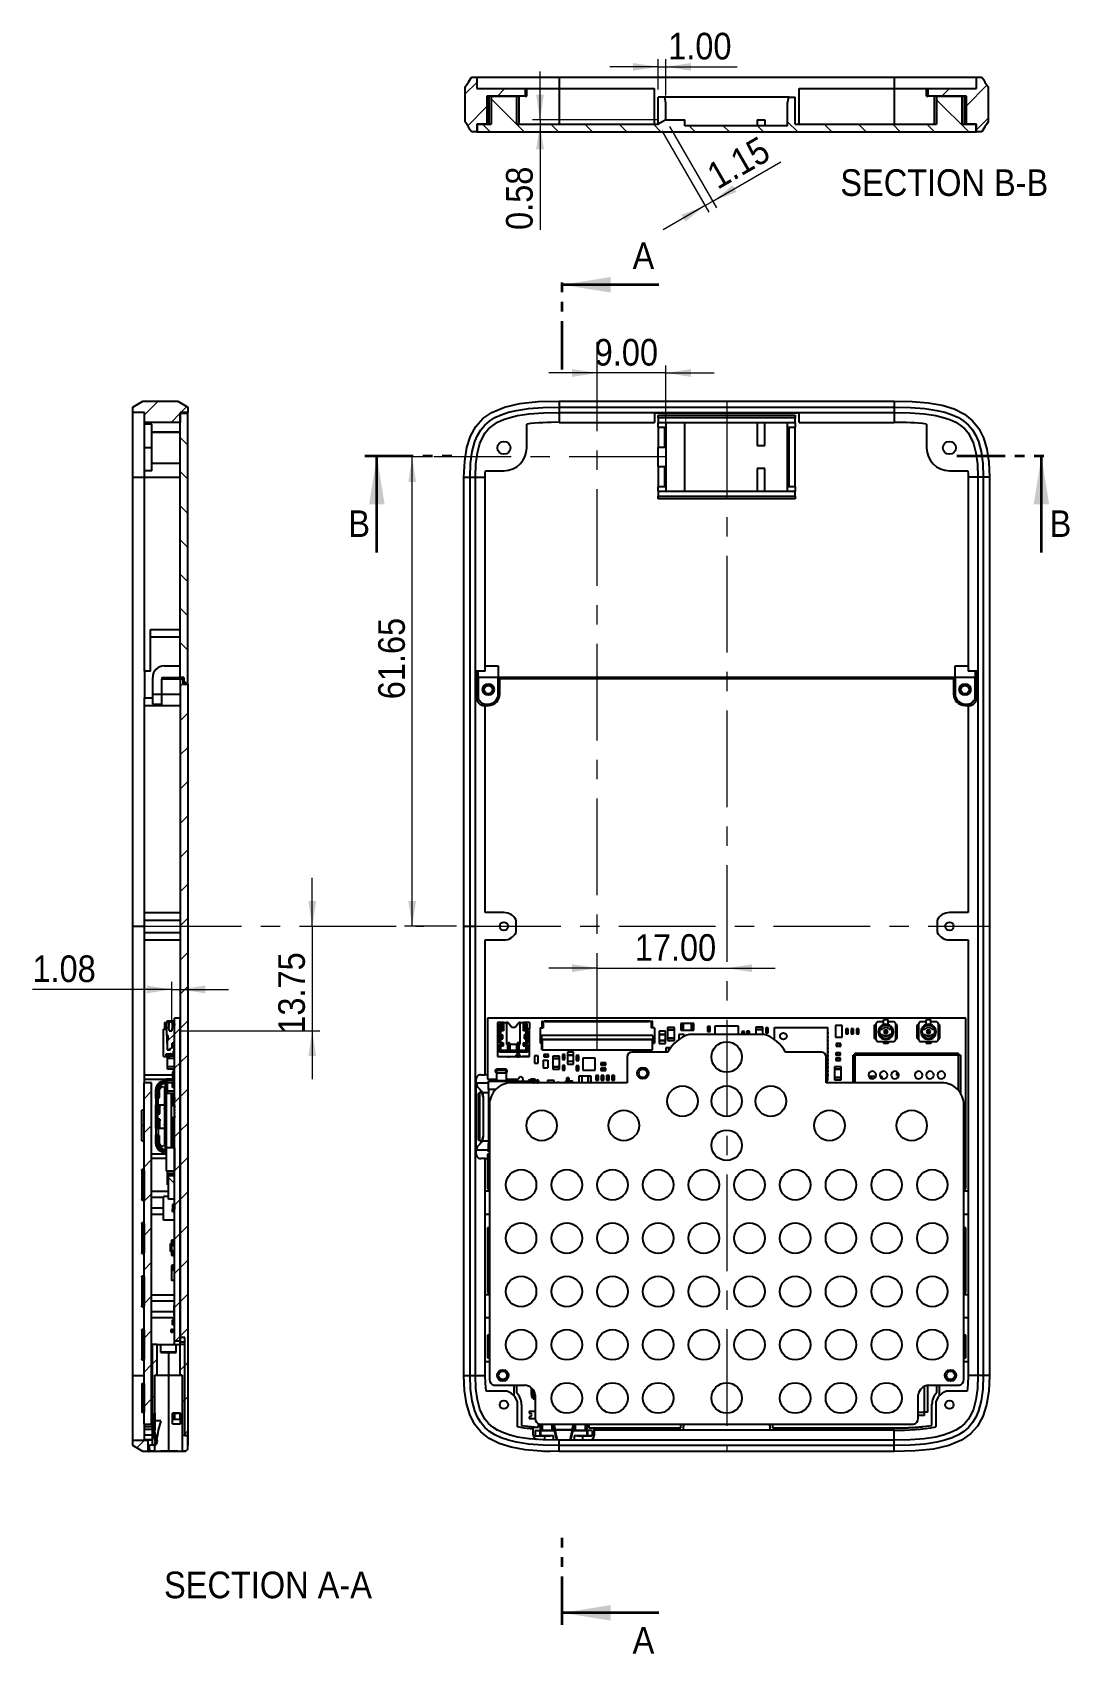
# Model space of a CAD drawing. Header units: millimetres. Extents: x 23 to 159, y 68 to 281.
import ezdxf

# ---------------------------------------------------------------- set-up
doc = ezdxf.new("R2010")
doc.units = ezdxf.units.MM
doc.linetypes.add('CENTERX2', pattern=[20.32, 12.7, -2.54, 2.54, -2.54])
doc.linetypes.add('PHANTOM', pattern=[12.7, 6.35, -1.27, 1.27, -1.27, 1.27, -1.27])
doc.styles.add('SLDTEXTSTYLE0', font='GOTHIC.TTF', dxfattribs={"width": 0.913})
doc.dimstyles.new('SLDDIMSTYLE0', dxfattribs={"dimtxt": 3.5, "dimasz": 3.302, "dimexe": 0, "dimexo": 0.0625, "dimgap": 0.875, "dimtad": 1, "dimrnd": 1e-09, "dimzin": 4, "dimdsep": 46, "dimtxsty": 'SLDTEXTSTYLE0', "dimsah": 1, "dimcen": 0.09, "dimadec": 0, "dimazin": 1, "dimtfac": 1, "dimtmove": 0, "dimatfit": 0, "dimfxl": 1, "dimfrac": 2, "dimtolj": 1, "dimtzin": 12, "dimarcsym": 0})
doc.dimstyles.new('SLDDIMSTYLE1', dxfattribs={"dimtxt": 3.5, "dimasz": 3.302, "dimexe": 0, "dimexo": 0.0625, "dimgap": 0.875, "dimtad": 1, "dimrnd": 1e-09, "dimzin": 12, "dimdsep": 46, "dimtxsty": 'SLDTEXTSTYLE0', "dimsah": 1, "dimcen": 0.09, "dimadec": 0, "dimazin": 3, "dimtfac": 1, "dimtofl": 0, "dimtmove": 0, "dimatfit": 3, "dimfxl": 1, "dimfrac": 2, "dimtolj": 1, "dimtzin": 12, "dimarcsym": 0})
doc.dimstyles.new('SLDDIMSTYLE2', dxfattribs={"dimtxt": 3.5, "dimasz": 3.302, "dimexe": 0, "dimexo": 0.0625, "dimgap": 0.875, "dimtad": 1, "dimrnd": 1e-09, "dimzin": 12, "dimdsep": 46, "dimtxsty": 'SLDTEXTSTYLE0', "dimsah": 1, "dimcen": 0.09, "dimadec": 0, "dimazin": 3, "dimtfac": 1, "dimtmove": 0, "dimatfit": 0, "dimfxl": 1, "dimfrac": 2, "dimtolj": 1, "dimtzin": 12, "dimarcsym": 0})
doc.dimstyles.new('SLDDIMSTYLE3', dxfattribs={"dimtxt": 3.5, "dimasz": 3.302, "dimexe": 0, "dimexo": 0.0625, "dimgap": 0.875, "dimtad": 1, "dimrnd": 1e-09, "dimdsep": 46, "dimtxsty": 'SLDTEXTSTYLE0', "dimsah": 1, "dimcen": 0.09, "dimadec": 0, "dimazin": 2, "dimtfac": 1, "dimtmove": 0, "dimatfit": 0, "dimfxl": 1, "dimfrac": 2, "dimtolj": 1, "dimtzin": 12, "dimarcsym": 0})

msp = doc.modelspace()

# ---------------------------------------------------------------- texts
at = {"color": 7, "linetype": 'Continuous', "lineweight": 0, "char_height": 3.5, "attachment_point": 2, "style": 'SLDTEXTSTYLE0'}
for s, insert in [('SECTION B-B', (142.351, 262.631)), ('SECTION A-A', (53.535, 78.414))]:
    msp.add_mtext(s, dxfattribs=dict(at, insert=insert))
at = {"color": 7, "linetype": 'Continuous', "char_height": 3.5, "attachment_point": 1, "style": 'SLDTEXTSTYLE0'}
for s, insert in [('A', (101.418, 253.015)), ('B', (64.082, 217.83)), ('B', (156.178, 217.83)), ('A', (101.418, 71.145))]:
    msp.add_mtext(s, dxfattribs=dict(at, insert=insert))

# ---------------------------------------------------------------- blocks, each defined once
blk = doc.blocks.new('_D')
at = {"color": 7, "linetype": 'Continuous', "lineweight": 0}
for p, q in [((96.77, 157.68), (90.42, 157.68)), ((96.77, 157.68), (113.77, 157.68)), ((113.77, 157.68), (120.12, 157.68))]:
    blk.add_line(p, q, dxfattribs=at)
at = {"color": 7, "linetype": 'Continuous', "lineweight": 18}
for points in [[(96.77, 157.68), (93.47, 158.19), (93.47, 157.17)], [(113.77, 157.68), (117.08, 157.17), (117.08, 158.19)]]:
    blk.add_solid(points, dxfattribs=at)
at = {"color": 7, "linetype": 'Continuous', "lineweight": 18, "insert": (101.7, 162.15), "char_height": 3.5, "attachment_point": 1, "style": 'SLDTEXTSTYLE0'}
blk.add_mtext('17.00', dxfattribs=at)
blk = doc.blocks.new('_D_1')
at = {"color": 7, "linetype": 'Continuous', "lineweight": 0}
for p, q in [((74.3, 224.84), (71.48, 224.84)), ((72.48, 163.19), (72.48, 224.84)), ((78.27, 163.19), (71.48, 163.19))]:
    blk.add_line(p, q, dxfattribs=at)
at = {"color": 7, "linetype": 'Continuous', "lineweight": 18}
for points in [[(72.48, 224.84), (71.97, 221.53), (72.98, 221.53)], [(72.48, 163.19), (72.98, 166.49), (71.97, 166.49)]]:
    blk.add_solid(points, dxfattribs=at)
at = {"color": 7, "linetype": 'Continuous', "lineweight": 18, "insert": (68.01, 193.01), "char_height": 3.5, "attachment_point": 1, "rotation": 90, "style": 'SLDTEXTSTYLE0'}
blk.add_mtext('61.65', dxfattribs=at)
blk = doc.blocks.new('_D_2')
at = {"color": 7, "linetype": 'Continuous', "lineweight": 0}
for p, q in [((105.77, 227.09), (105.77, 236.87)), ((96.77, 235.87), (90.42, 235.87)), ((105.77, 235.87), (96.77, 235.87)), ((105.77, 235.87), (112.12, 235.87))]:
    blk.add_line(p, q, dxfattribs=at)
at = {"color": 7, "linetype": 'Continuous', "lineweight": 18}
for points in [[(96.77, 235.87), (93.47, 236.38), (93.47, 235.36)], [(105.77, 235.87), (109.08, 235.36), (109.08, 236.38)]]:
    blk.add_solid(points, dxfattribs=at)
at = {"color": 7, "linetype": 'Continuous', "lineweight": 18, "insert": (96.44, 240.34), "char_height": 3.5, "attachment_point": 1, "style": 'SLDTEXTSTYLE0'}
blk.add_mtext('9.00', dxfattribs=at)
blk = doc.blocks.new('_D_3')
at = {"color": 7, "linetype": 'Continuous', "lineweight": 0}
for p, q in [((59.35, 163.19), (59.35, 169.54)), ((59.35, 163.19), (59.35, 149.44)), ((41.92, 149.44), (60.35, 149.44)), ((59.35, 149.44), (59.35, 143.09))]:
    blk.add_line(p, q, dxfattribs=at)
at = {"color": 7, "linetype": 'Continuous', "lineweight": 18}
for points in [[(59.35, 163.19), (59.86, 166.49), (58.84, 166.49)], [(59.35, 149.44), (58.84, 146.13), (59.86, 146.13)]]:
    blk.add_solid(points, dxfattribs=at)
at = {"color": 7, "linetype": 'Continuous', "lineweight": 18, "insert": (54.88, 149.07), "char_height": 3.5, "attachment_point": 1, "rotation": 90, "style": 'SLDTEXTSTYLE0'}
blk.add_mtext('13.75', dxfattribs=at)
blk = doc.blocks.new('_D_4')
at = {"color": 7, "linetype": 'Continuous', "lineweight": 0}
for p, q in [((40.92, 150.44), (40.92, 155.89)), ((40.92, 154.89), (22.6, 154.89)), ((40.92, 154.89), (42, 154.89)), ((42, 154.89), (48.35, 154.89))]:
    blk.add_line(p, q, dxfattribs=at)
at = {"color": 7, "linetype": 'Continuous', "lineweight": 18}
for points in [[(40.92, 154.89), (37.62, 155.4), (37.62, 154.38)], [(42, 154.89), (45.3, 154.38), (45.3, 155.4)]]:
    blk.add_solid(points, dxfattribs=at)
at = {"color": 7, "linetype": 'Continuous', "lineweight": 18, "insert": (22.6, 159.36), "char_height": 3.5, "attachment_point": 1, "style": 'SLDTEXTSTYLE0'}
blk.add_mtext('1.08', dxfattribs=at)
blk = doc.blocks.new('_D_5')
at = {"color": 7, "linetype": 'Continuous', "lineweight": 0}
for p, q in [((105.27, 267.68), (111.45, 256.98)), ((106.27, 268.25), (112.45, 257.56)), ((111.95, 258.43), (120.9, 263.6)), ((110.95, 257.85), (105.45, 254.67)), ((110.95, 257.85), (111.95, 258.43))]:
    blk.add_line(p, q, dxfattribs=at)
at = {"color": 7, "linetype": 'Continuous', "lineweight": 18}
for points in [[(111.95, 258.43), (115.06, 259.64), (114.55, 260.52)], [(110.95, 257.85), (107.83, 256.64), (108.34, 255.76)]]:
    blk.add_solid(points, dxfattribs=at)
at = {"color": 7, "linetype": 'Continuous', "lineweight": 18, "insert": (110.83, 262.94), "char_height": 3.5, "attachment_point": 1, "rotation": 30, "style": 'SLDTEXTSTYLE0'}
blk.add_mtext('1.15', dxfattribs=at)
blk = doc.blocks.new('_D_6')
at = {"color": 7, "linetype": 'Continuous', "lineweight": 0}
for p, q in [((104.77, 273.12), (104.77, 277.09)), ((105.77, 272.32), (105.77, 277.09)), ((104.77, 276.09), (98.42, 276.09)), ((104.77, 276.09), (105.77, 276.09)), ((105.77, 276.09), (115.14, 276.09))]:
    blk.add_line(p, q, dxfattribs=at)
at = {"color": 7, "linetype": 'Continuous', "lineweight": 18}
for points in [[(104.77, 276.09), (101.47, 276.59), (101.47, 275.58)], [(105.77, 276.09), (109.08, 275.58), (109.08, 276.59)]]:
    blk.add_solid(points, dxfattribs=at)
at = {"color": 7, "linetype": 'Continuous', "lineweight": 18, "insert": (106.09, 280.56), "char_height": 3.5, "attachment_point": 1, "style": 'SLDTEXTSTYLE0'}
blk.add_mtext('1.00', dxfattribs=at)
blk = doc.blocks.new('_D_7')
at = {"color": 7, "linetype": 'Continuous', "lineweight": 0}
for p, q in [((89.26, 269.12), (89.26, 275.47)), ((104.77, 269.12), (88.26, 269.12)), ((89.26, 269.12), (89.26, 268.54)), ((89.26, 268.54), (89.26, 254.66))]:
    blk.add_line(p, q, dxfattribs=at)
at = {"color": 7, "linetype": 'Continuous', "lineweight": 18}
for points in [[(89.26, 269.12), (89.77, 272.42), (88.75, 272.42)], [(89.26, 268.54), (88.75, 265.24), (89.77, 265.24)]]:
    blk.add_solid(points, dxfattribs=at)
at = {"color": 7, "linetype": 'Continuous', "lineweight": 18, "insert": (84.79, 254.66), "char_height": 3.5, "attachment_point": 1, "rotation": 90, "style": 'SLDTEXTSTYLE0'}
blk.add_mtext('0.58', dxfattribs=at)

# ---------------------------------------------------------------- dimensions: what is measured, and where the dimension line sits
at = {"color": 7, "linetype": 'Continuous', "lineweight": 18}
for base, p1, p2, dimstyle, picture, middle in [((105.773, 276.085), (104.773, 272.121), (105.773, 271.321), 'SLDDIMSTYLE0', '_D_6', (110.619, 276.085)), ((96.773, 235.869), (105.773, 226.086), (96.773, 239.93), 'SLDDIMSTYLE0', '_D_2', (100.966, 235.869)), ((42.003, 154.89), (40.923, 149.436), (42.003, 195.686), 'SLDDIMSTYLE2', '_D_4', (27.127, 154.89)), ((113.773, 157.679), (96.773, 146.936), (113.773, 94.186), 'SLDDIMSTYLE0', '_D', (107.522, 157.679))]:
    dim = msp.add_linear_dim(base=base, p1=p1, p2=p2, dimstyle=dimstyle, dxfattribs=at)
    dim.commit()
    dim.dimension.update_dxf_attribs({"geometry": picture, "text_midpoint": middle, "dimtype": 160})
for base, p1, p2, angle, dimstyle, picture, middle in [((89.259, 268.541), (105.773, 269.121), (86.216, 268.541), 90, 'SLDDIMSTYLE3', '_D_7', (89.259, 259.186)), ((111.9459, 258.4269), (104.773, 268.5413), (105.773, 269.1187), 30, 'SLDDIMSTYLE2', '_D_5', (116.9815, 261.3342)), ((72.476, 224.836), (79.273, 163.186), (75.297, 224.836), 90, 'SLDDIMSTYLE1', '_D_1', (72.476, 198.827)), ((59.353, 149.436), (74.003, 163.186), (40.923, 149.436), 90, 'SLDDIMSTYLE2', '_D_3', (59.353, 154.89))]:
    dim = msp.add_linear_dim(base=base, p1=p1, p2=p2, angle=angle, dimstyle=dimstyle, dxfattribs=at)
    dim.commit()
    dim.dimension.update_dxf_attribs({"geometry": picture, "text_midpoint": middle, "dimtype": 160})

# ---------------------------------------------------------------- hatches: boundary and pattern name
at = {"linetype": 'Continuous', "lineweight": 18}
h = msp.add_hatch(dxfattribs=at)
h.set_pattern_fill('ANSI31', style=0)
edge = h.paths.add_edge_path(flags=0)
edge.add_line((80.967, 274.741), (80.259, 274.741))
edge.add_spline(control_points=[(80.259, 274.741), (80.124, 274.525), (79.989, 274.309), (79.855, 274.093), (79.787, 273.984), (79.719, 273.876), (79.652, 273.767), (79.584, 273.658), (79.517, 273.55), (79.449, 273.441)], knot_values=[0, 0, 0, 0, 0.000764, 0.000764, 0.000764, 0.0011477, 0.0011477, 0.0011477, 0.0015313, 0.0015313, 0.0015313, 0.0015313], weights=[1, 1, 1, 1, 1, 1, 1, 1, 1, 1], degree=3, periodic=0)
edge.add_line((79.449, 273.441), (79.449, 271.141))
edge.add_line((79.449, 271.141), (79.449, 268.841))
edge.add_spline(control_points=[(79.449, 268.841), (79.584, 268.625), (79.718, 268.409), (79.853, 268.193), (79.92, 268.084), (79.988, 267.976), (80.056, 267.867), (80.123, 267.758), (80.191, 267.65), (80.258, 267.541)], knot_values=[0, 0, 0, 0, 0.000764, 0.000764, 0.000764, 0.0011477, 0.0011477, 0.0011477, 0.0015313, 0.0015313, 0.0015313, 0.0015313], weights=[1, 1, 1, 1, 1, 1, 1, 1, 1, 1], degree=3, periodic=0)
edge.add_line((80.258, 267.541), (80.967, 267.541))
edge.add_line((80.967, 267.541), (80.967, 268.541))
edge.add_line((80.967, 268.541), (82.287, 268.541))
edge.add_line((82.287, 268.541), (82.287, 272.241))
edge.add_line((82.287, 272.241), (87.328, 272.241))
edge.add_line((87.328, 272.241), (87.328, 273.241))
edge.add_line((87.328, 273.241), (80.967, 273.241))
edge.add_line((80.967, 273.241), (80.967, 274.741))
h = msp.add_hatch(dxfattribs=at)
h.set_pattern_fill('ANSI31', style=0)
edge = h.paths.add_edge_path(flags=0)
edge.add_line((147.287, 274.741), (146.579, 274.741))
edge.add_line((146.579, 274.741), (146.579, 273.241))
edge.add_line((146.579, 273.241), (140.218, 273.241))
edge.add_line((140.218, 273.241), (140.218, 272.241))
edge.add_line((140.218, 272.241), (145.259, 272.241))
edge.add_line((145.259, 272.241), (145.259, 268.541))
edge.add_line((145.259, 268.541), (146.579, 268.541))
edge.add_line((146.579, 268.541), (146.579, 267.541))
edge.add_line((146.579, 267.541), (147.287, 267.541))
edge.add_spline(control_points=[(147.287, 267.541), (147.422, 267.758), (147.557, 267.974), (147.692, 268.19), (147.759, 268.298), (147.827, 268.407), (147.894, 268.516), (147.962, 268.624), (148.029, 268.733), (148.097, 268.841)], knot_values=[0, 0, 0, 0, 0.000764, 0.000764, 0.000764, 0.0011477, 0.0011477, 0.0011477, 0.0015313, 0.0015313, 0.0015313, 0.0015313], weights=[1, 1, 1, 1, 1, 1, 1, 1, 1, 1], degree=3, periodic=0)
edge.add_line((148.097, 268.841), (148.097, 271.141))
edge.add_line((148.097, 271.141), (148.097, 273.441))
edge.add_spline(control_points=[(148.097, 273.441), (147.962, 273.658), (147.828, 273.874), (147.693, 274.09), (147.626, 274.199), (147.558, 274.307), (147.49, 274.416), (147.423, 274.524), (147.355, 274.633), (147.288, 274.741)], knot_values=[0, 0, 0, 0, 0.000764, 0.000764, 0.000764, 0.0011477, 0.0011477, 0.0011477, 0.0015313, 0.0015313, 0.0015313, 0.0015313], weights=[1, 1, 1, 1, 1, 1, 1, 1, 1, 1], degree=3, periodic=0)
h = msp.add_hatch(dxfattribs=at)
h.set_pattern_fill('ANSI31', angle=90, style=0)
h.paths.add_polyline_path([(146.477, 268.541), (144.716, 268.541), (144.716, 272.241), (141.33, 272.241), (141.33, 268.541), (122.773, 268.541), (122.773, 272.121), (121.914, 272.121), (121.773, 271.321), (121.773, 268.341), (108.273, 268.341), (108.273, 269.121), (105.773, 269.121), (105.773, 269.119), (104.773, 268.541), (86.216, 268.541), (86.216, 272.241), (82.83, 272.241), (82.83, 268.541), (81.069, 268.541), (81.069, 267.541), (146.477, 267.541)], flags=0)
h = msp.add_hatch(dxfattribs=at)
h.set_pattern_fill('ANSI31', style=0)
h.paths.add_polyline_path([(41.703, 232.186), (39.403, 232.186), (37.103, 232.186), (35.803, 231.386), (35.803, 230.686), (37.303, 230.686), (37.303, 229.386), (42.003, 229.386), (42.003, 230.686), (43.003, 230.686), (43.003, 231.386)], flags=0)
h = msp.add_hatch(dxfattribs=at)
h.set_pattern_fill('ANSI31', angle=90, style=0)
h.paths.add_polyline_path([(43.003, 230.586), (42.003, 230.586), (42.003, 195.886), (42.503, 195.886), (42.503, 195.086), (43.003, 195.086)], flags=0)
h = msp.add_hatch(dxfattribs=at)
h.set_pattern_fill('ANSI31', style=0)
h.paths.add_polyline_path([(42.003, 109.186), (42.603, 109.186), (42.603, 96.286), (43.003, 96.286), (43.003, 194.986), (42.403, 194.986), (42.403, 195.686), (42.003, 195.686)], flags=0)
h = msp.add_hatch(dxfattribs=at)
h.set_pattern_fill('ANSI31', style=0)
edge = h.paths.add_edge_path(flags=0)
edge.add_line((40.563, 149.436), (40.563, 149.536))
edge.add_line((40.563, 149.536), (40.533, 149.936))
edge.add_line((40.533, 149.936), (40.533, 150.486))
edge.add_line((40.533, 150.486), (40.333, 150.636))
edge.add_line((40.333, 150.636), (40.253, 150.636))
edge.add_line((40.253, 150.636), (40.253, 148.856))
edge.add_line((40.253, 148.856), (40.413, 148.856))
edge.add_line((40.413, 148.856), (40.413, 148.376))
edge.add_line((40.413, 148.376), (40.363, 148.376))
edge.add_arc((40.363, 148.326), 0.05, 90, 180)
edge.add_line((40.313, 148.326), (40.313, 146.936))
edge.add_line((40.313, 146.936), (40.653, 146.936))
edge.add_line((40.653, 146.936), (40.783, 147.186))
edge.add_line((40.783, 147.186), (40.943, 147.186))
edge.add_line((40.943, 147.186), (40.943, 147.836))
edge.add_line((40.943, 147.836), (41.173, 147.836))
edge.add_line((41.173, 147.836), (41.173, 147.916))
edge.add_line((41.173, 147.916), (41.223, 148.136))
edge.add_line((41.223, 148.136), (41.223, 150.736))
edge.add_line((41.223, 150.736), (41.153, 150.736))
edge.add_line((41.153, 150.736), (40.953, 150.466))
edge.add_line((40.953, 150.466), (40.953, 150.036))
edge.add_line((40.953, 150.036), (40.923, 149.536))
edge.add_line((40.923, 149.536), (40.923, 149.436))
edge.add_line((40.923, 149.436), (40.563, 149.436))
h = msp.add_hatch(dxfattribs=at)
h.set_pattern_fill('ANSI31', style=0)
h.paths.add_polyline_path([(41.253, 108.736), (41.996, 108.736), (41.996, 151.116), (41.253, 151.116)], flags=0)
h = msp.add_hatch(dxfattribs=at)
h.set_pattern_fill('ANSI31', style=0)
h.paths.add_polyline_path([(37.253, 97.786), (38.253, 97.786), (38.253, 142.636), (37.253, 142.636)], flags=0)
h = msp.add_hatch(dxfattribs=at)
h.set_pattern_fill('ANSI31', angle=90, style=0)
h.paths.add_polyline_path([(41.253, 140.371), (41.253, 140.701), (40.993, 140.701), (40.993, 140.371)], flags=0)
h = msp.add_hatch(dxfattribs=at)
h.set_pattern_fill('ANSI31', style=0)
h.paths.add_polyline_path([(40.853, 139.636), (40.853, 138.036), (41.243, 138.036), (41.243, 139.636)], flags=0)
h = msp.add_hatch(dxfattribs=at)
h.set_pattern_fill('ANSI31', angle=90, style=0)
h.paths.add_polyline_path([(41.243, 139.636), (41.243, 139.336), (41.253, 139.336), (41.253, 139.636), (41.253, 139.646), (41.243, 139.646), (41.123, 139.646), (41.123, 139.636)], flags=0)
h = msp.add_hatch(dxfattribs=at)
h.set_pattern_fill('ANSI31', angle=90, style=0)
h.paths.add_polyline_path([(41.253, 138.936), (41.253, 139.136), (41.243, 139.136), (41.243, 138.936)], flags=0)
h = msp.add_hatch(dxfattribs=at)
h.set_pattern_fill('ANSI31', angle=90, style=0)
h.paths.add_polyline_path([(41.253, 138.536), (41.253, 138.736), (41.243, 138.736), (41.243, 138.536)], flags=0)
h = msp.add_hatch(dxfattribs=at)
h.set_pattern_fill('ANSI31', angle=90, style=0)
h.paths.add_polyline_path([(41.253, 138.036), (41.253, 138.336), (41.243, 138.336), (41.243, 138.036), (41.123, 138.036), (41.123, 138.026), (41.243, 138.026), (41.253, 138.026)], flags=0)
h = msp.add_hatch(dxfattribs=at)
h.set_pattern_fill('ANSI31', angle=90, style=0)
h.paths.add_polyline_path([(41.253, 131.061), (41.253, 134.061), (40.153, 134.061), (40.153, 131.061)], flags=0)
h = msp.add_hatch(dxfattribs=at)
h.set_pattern_fill('ANSI31', angle=90, style=0)
h.paths.add_polyline_path([(37.253, 127.309), (37.253, 131.123), (36.953, 131.123), (36.953, 127.309)], flags=0)
h = msp.add_hatch(dxfattribs=at)
h.set_pattern_fill('ANSI31', angle=90, style=0)
h.paths.add_polyline_path([(40.453, 127.336), (41.253, 127.336), (41.253, 130.435), (40.453, 130.435)], flags=0)
h = msp.add_hatch(dxfattribs=at)
h.set_pattern_fill('ANSI31', angle=90, style=0)
h.paths.add_polyline_path([(41.253, 126.501), (41.253, 126.651), (40.993, 126.651), (40.993, 126.501)], flags=0)
h = msp.add_hatch(dxfattribs=at)
h.set_pattern_fill('ANSI31', style=0)
h.paths.add_polyline_path([(41.253, 126.171), (41.253, 126.501), (40.993, 126.501), (40.993, 126.171)], flags=0)
h = msp.add_hatch(dxfattribs=at)
h.set_pattern_fill('ANSI31', angle=90, style=0)
h.paths.add_polyline_path([(41.253, 126.021), (41.253, 126.171), (40.993, 126.171), (40.993, 126.021)], flags=0)
h = msp.add_hatch(dxfattribs=at)
h.set_pattern_fill('ANSI31', angle=90, style=0)
h.paths.add_polyline_path([(37.253, 120.309), (37.253, 124.123), (36.953, 124.123), (36.953, 120.309)], flags=0)
h = msp.add_hatch(dxfattribs=at)
h.set_pattern_fill('ANSI31', angle=90, style=0)
h.paths.add_polyline_path([(37.253, 113.309), (37.253, 117.123), (36.953, 117.123), (36.953, 113.309)], flags=0)
h = msp.add_hatch(dxfattribs=at)
h.set_pattern_fill('ANSI31', angle=90, style=0)
h.paths.add_polyline_path([(37.253, 106.309), (37.253, 110.123), (36.953, 110.123), (36.953, 106.309)], flags=0)
h = msp.add_hatch(dxfattribs=at)
h.set_pattern_fill('ANSI31', style=0)
edge = h.paths.add_edge_path(flags=0)
edge.add_arc((40.953, 109.931), 0.05, 270, 360)
edge.add_line((41.003, 109.931), (41.003, 110.191))
edge.add_arc((40.953, 110.191), 0.05, 0, 90)
edge.add_line((40.953, 110.241), (40.853, 110.241))
edge.add_arc((40.853, 110.191), 0.05, 90, 180)
edge.add_line((40.803, 110.191), (40.803, 109.931))
edge.add_arc((40.853, 109.931), 0.05, 180, 270)
edge.add_line((40.853, 109.881), (40.953, 109.881))
h = msp.add_hatch(dxfattribs=at)
h.set_pattern_fill('ANSI31', style=0)
edge = h.paths.add_edge_path(flags=0)
edge.add_line((38.674, 104.236), (38.977, 104.236))
edge.add_spline(control_points=[(38.977, 104.236), (38.977, 105.236), (38.977, 106.236), (38.977, 107.236), (38.977, 107.569), (38.977, 107.903), (38.977, 108.236)], knot_values=[0.0000002, 0.0000002, 0.0000002, 0.0000002, 0.003, 0.003, 0.003, 0.0040002, 0.0040002, 0.0040002, 0.0040002], weights=[1, 1, 1, 1, 1, 1, 1], degree=3, periodic=0)
edge.add_line((38.977, 108.236), (38.363, 108.236))
edge.add_line((38.363, 108.236), (38.363, 99.072))
edge.add_line((38.363, 99.072), (38.676, 99.072))
edge.add_spline(control_points=[(38.676, 99.072), (38.674, 100.792), (38.674, 102.514), (38.674, 104.236)], knot_values=[0.0048341, 0.0048341, 0.0048341, 0.0048341, 0.0100002, 0.0100002, 0.0100002, 0.0100002], weights=[1, 1, 1, 1], degree=3, periodic=0)
h = msp.add_hatch(dxfattribs=at)
h.set_pattern_fill('ANSI31', style=0)
edge = h.paths.add_edge_path(flags=0)
edge.add_spline(control_points=[(42.754, 94.236), (42.821, 94.303), (42.888, 94.369), (42.955, 94.436)], knot_values=[0.0000003, 0.0000003, 0.0000003, 0.0000003, 0.0002836, 0.0002836, 0.0002836, 0.0002836], weights=[1, 1, 1, 1], degree=3, periodic=0)
edge.add_spline(control_points=[(42.955, 94.436), (42.955, 95.036), (42.955, 95.636), (42.955, 96.236)], knot_values=[0.0000002, 0.0000002, 0.0000002, 0.0000002, 0.0018002, 0.0018002, 0.0018002, 0.0018002], weights=[1, 1, 1, 1], degree=3, periodic=0)
edge.add_line((42.955, 96.236), (42.563, 96.236))
edge.add_line((42.563, 96.236), (42.563, 108.236))
edge.add_line((42.563, 108.236), (41.949, 108.236))
edge.add_spline(control_points=[(41.949, 108.236), (41.949, 107.236), (41.949, 106.236), (41.949, 105.236), (41.949, 104.903), (41.949, 104.569), (41.949, 104.236)], knot_values=[0.0000002, 0.0000002, 0.0000002, 0.0000002, 0.003, 0.003, 0.003, 0.0040002, 0.0040002, 0.0040002, 0.0040002], weights=[1, 1, 1, 1, 1, 1, 1], degree=3, periodic=0)
edge.add_line((41.949, 104.236), (42.251, 104.236))
edge.add_spline(control_points=[(42.251, 104.236), (42.251, 103.036), (42.251, 101.836), (42.251, 100.636), (42.251, 98.503), (42.251, 96.369), (42.251, 94.236)], knot_values=[0.0000002, 0.0000002, 0.0000002, 0.0000002, 0.0036, 0.0036, 0.0036, 0.0100002, 0.0100002, 0.0100002, 0.0100002], weights=[1, 1, 1, 1, 1, 1, 1], degree=3, periodic=0)
edge.add_line((42.251, 94.236), (42.754, 94.236))
h = msp.add_hatch(dxfattribs=at)
h.set_pattern_fill('ANSI31', angle=90, style=0)
h.paths.add_polyline_path([(37.253, 99.309), (37.253, 103.123), (36.953, 103.123), (36.953, 99.309)], flags=0)
h = msp.add_hatch(dxfattribs=at)
h.set_pattern_fill('ANSI31', style=0)
edge = h.paths.add_edge_path(flags=0)
edge.add_line((38.363, 99.019), (38.363, 97.043))
edge.add_arc((38.413, 97.043), 0.05, 180, 194.69013)
edge.add_line((38.365, 97.03), (38.753, 95.549))
edge.add_arc((38.704, 95.536), 0.05, -14.69013, 14.69013, ccw=False)
edge.add_line((38.753, 95.523), (38.665, 95.187))
edge.add_line((38.665, 95.187), (38.858, 95.136))
edge.add_line((38.858, 95.136), (38.963, 95.536))
edge.add_line((38.963, 95.536), (38.565, 97.056))
edge.add_arc((38.613, 97.068), 0.05, 180, 194.69013, ccw=False)
edge.add_line((38.563, 97.068), (38.563, 99.019))
edge.add_line((38.563, 99.019), (38.363, 99.019))
h = msp.add_hatch(dxfattribs=at)
h.set_pattern_fill('ANSI31', style=0)
h.paths.add_polyline_path([(35.803, 95.686), (35.803, 94.986), (37.103, 94.186), (37.781, 94.186), (37.781, 95.686)], flags=0)
h = msp.add_hatch(dxfattribs=at)
h.set_pattern_fill('ANSI31', style=0)
edge = h.paths.add_edge_path(flags=0)
edge.add_spline(control_points=[(38.674, 94.236), (38.674, 94.503), (38.674, 94.769), (38.674, 95.036)], knot_values=[0.0000002, 0.0000002, 0.0000002, 0.0000002, 0.0008002, 0.0008002, 0.0008002, 0.0008002], weights=[1, 1, 1, 1], degree=3, periodic=0)
edge.add_line((38.674, 95.036), (37.971, 95.036))
edge.add_spline(control_points=[(37.971, 95.036), (37.971, 94.836), (37.971, 94.636), (37.971, 94.436)], knot_values=[0.0012002, 0.0012002, 0.0012002, 0.0012002, 0.0018002, 0.0018002, 0.0018002, 0.0018002], weights=[1, 1, 1, 1], degree=3, periodic=0)
edge.add_spline(control_points=[(37.971, 94.436), (38.038, 94.369), (38.105, 94.303), (38.172, 94.236)], knot_values=[0.0000003, 0.0000003, 0.0000003, 0.0000003, 0.0002836, 0.0002836, 0.0002836, 0.0002836], weights=[1, 1, 1, 1], degree=3, periodic=0)
edge.add_line((38.172, 94.236), (38.674, 94.236))

# ---------------------------------------------------------------- linework, layer by layer
at = {"color": 7, "linetype": 'Continuous', "lineweight": 25}
for p, q in [((80.258, 274.741), (80.967, 274.741)), ((80.967, 274.741), (80.967, 273.241)), ((80.967, 274.741), (91.773, 274.741)), ((91.773, 274.741), (91.773, 273.241)), ((91.773, 274.741), (135.773, 274.741)), ((135.773, 274.741), (135.773, 273.241)), ((135.773, 274.741), (146.579, 274.741)), ((146.579, 273.241), (146.579, 274.741)), ((146.579, 274.741), (147.287, 274.741)), ((79.449, 271.141), (79.449, 273.441)), ((80.967, 273.241), (87.328, 273.241)), ((87.328, 273.241), (87.328, 272.241)), ((87.328, 273.241), (87.523, 273.241)), ((87.523, 272.241), (87.523, 273.241)), ((87.523, 273.241), (91.773, 273.241)), ((91.773, 273.241), (91.773, 268.541)), ((91.773, 273.241), (104.273, 273.241)), ((104.273, 268.541), (104.273, 273.241)), ((123.273, 268.541), (123.273, 273.241)), ((123.273, 273.241), (135.773, 273.241)), ((135.773, 273.241), (135.773, 268.541)), ((135.773, 273.241), (140.023, 273.241)), ((140.023, 272.241), (140.023, 273.241)), ((140.023, 273.241), (140.218, 273.241)), ((140.218, 272.241), (140.218, 273.241)), ((140.218, 273.241), (146.579, 273.241)), ((148.097, 273.441), (148.097, 271.141)), ((79.449, 268.841), (79.449, 271.141)), ((87.328, 272.241), (82.287, 272.241)), ((82.287, 272.241), (82.287, 268.541)), ((82.42, 268.541), (82.42, 272.241)), ((82.523, 272.241), (82.523, 268.541)), ((82.83, 272.241), (82.83, 268.541)), ((82.83, 272.241), (86.216, 272.241)), ((86.216, 268.541), (86.216, 272.241)), ((86.523, 268.541), (86.523, 272.241)), ((87.328, 272.241), (87.523, 272.241)), ((105.632, 272.121), (104.773, 272.121)), ((104.773, 268.541), (104.773, 272.121)), ((105.773, 271.321), (105.632, 272.121)), ((121.914, 272.121), (105.632, 272.121)), ((105.773, 269.121), (105.773, 271.321)), ((121.773, 271.321), (121.914, 272.121)), ((121.773, 268.341), (121.773, 271.321)), ((121.914, 272.121), (122.773, 272.121)), ((122.773, 268.541), (122.773, 272.121)), ((140.023, 272.241), (140.218, 272.241)), ((145.259, 272.241), (140.218, 272.241)), ((141.023, 272.241), (141.023, 268.541)), ((141.33, 272.241), (141.33, 268.541)), ((141.33, 272.241), (144.716, 272.241)), ((144.716, 268.541), (144.716, 272.241)), ((145.023, 268.541), (145.023, 272.241)), ((145.127, 272.241), (145.127, 268.541)), ((145.259, 268.541), (145.259, 272.241)), ((148.097, 271.141), (148.097, 268.841)), ((82.287, 268.541), (80.967, 268.541)), ((80.967, 268.541), (80.967, 267.541)), ((81.069, 267.541), (81.069, 268.541)), ((81.069, 268.541), (82.83, 268.541)), ((86.216, 268.541), (104.773, 268.541)), ((105.773, 269.119), (104.773, 268.541)), ((105.773, 269.121), (105.773, 269.119)), ((105.773, 269.121), (108.273, 269.121)), ((108.273, 268.341), (108.273, 269.121)), ((121.773, 268.341), (108.273, 268.341)), ((117.773, 269.121), (117.773, 268.341)), ((117.773, 269.121), (118.773, 269.121)), ((118.773, 269.121), (118.773, 268.341)), ((122.773, 268.541), (141.33, 268.541)), ((144.716, 268.541), (146.477, 268.541)), ((146.579, 268.541), (145.259, 268.541)), ((146.477, 268.541), (146.477, 267.541)), ((146.579, 267.541), (146.579, 268.541)), ((80.967, 267.541), (80.259, 267.541)), ((80.967, 267.541), (81.016, 267.541)), ((81.069, 267.541), (146.477, 267.541)), ((146.53, 267.541), (146.579, 267.541)), ((147.288, 267.541), (146.579, 267.541)), ((35.803, 231.386), (37.103, 232.186)), ((37.103, 232.186), (39.403, 232.186)), ((39.403, 232.186), (41.703, 232.186)), ((41.703, 232.186), (43.003, 231.386)), ((91.773, 232.186), (91.773, 231.386)), ((91.773, 232.186), (135.773, 232.186)), ((135.773, 232.186), (135.773, 231.386)), ((35.803, 230.686), (35.803, 231.386)), ((37.303, 230.686), (35.803, 230.686)), ((35.803, 222.186), (35.803, 230.686)), ((37.303, 229.386), (37.303, 230.686)), ((42.003, 230.686), (42.003, 229.386)), ((43.003, 230.686), (42.003, 230.686)), ((42.003, 195.886), (42.003, 230.586)), ((42.003, 230.586), (43.003, 230.586)), ((43.003, 231.386), (43.003, 230.686)), ((43.003, 230.638), (43.003, 230.686)), ((43.003, 195.086), (43.003, 230.586)), ((91.773, 231.386), (91.773, 230.686)), ((91.773, 231.386), (135.773, 231.386)), ((91.773, 230.686), (135.773, 230.686)), ((91.773, 230.686), (91.773, 229.386)), ((104.273, 230.686), (104.273, 229.386)), ((123.273, 230.586), (104.273, 230.586)), ((104.773, 229.986), (104.773, 230.336)), ((104.773, 230.336), (122.773, 230.336)), ((122.773, 230.336), (122.773, 229.986)), ((123.273, 229.386), (123.273, 230.686)), ((135.773, 231.386), (135.773, 230.686)), ((135.773, 230.686), (135.773, 229.386)), ((42.003, 229.386), (37.303, 229.386)), ((37.303, 229.156), (37.303, 229.386)), ((38.303, 229.156), (37.303, 229.156)), ((37.303, 226.036), (37.303, 229.156)), ((38.303, 226.036), (38.303, 229.156)), ((38.303, 228.15), (42.003, 228.15)), ((42.003, 228.036), (38.303, 228.036)), ((87.523, 226.036), (87.523, 229.156)), ((91.773, 229.386), (104.273, 229.386)), ((122.773, 229.986), (104.773, 229.986)), ((104.773, 229.986), (104.773, 229.336)), ((122.773, 229.336), (104.773, 229.336)), ((104.773, 228.736), (104.773, 229.336)), ((104.773, 228.736), (105.632, 228.736)), ((104.773, 228.736), (104.773, 226.086)), ((105.632, 226.086), (105.632, 228.736)), ((105.632, 228.736), (105.773, 228.736)), ((105.773, 229.336), (105.773, 228.736)), ((105.773, 228.736), (105.773, 226.086)), ((108.273, 220.336), (108.273, 229.336)), ((117.773, 229.336), (117.773, 226.336)), ((118.773, 226.336), (118.773, 229.336)), ((121.773, 228.736), (121.773, 229.336)), ((121.773, 220.936), (121.773, 228.736)), ((121.773, 228.736), (121.914, 228.736)), ((121.914, 228.736), (121.914, 220.936)), ((121.914, 228.736), (122.773, 228.736)), ((122.773, 229.336), (122.773, 229.986)), ((122.773, 229.336), (122.773, 228.736)), ((122.773, 220.936), (122.773, 228.736)), ((123.273, 229.386), (135.773, 229.386)), ((140.023, 229.156), (140.023, 226.036)), ((38.303, 226.036), (37.303, 226.036)), ((37.303, 223.036), (37.303, 226.036)), ((38.303, 223.036), (38.303, 226.036)), ((105.632, 226.086), (104.773, 226.086)), ((104.773, 223.586), (104.773, 226.086)), ((105.773, 226.086), (105.632, 226.086)), ((105.773, 226.086), (105.773, 223.586)), ((117.773, 226.336), (118.773, 226.336)), ((38.303, 224.036), (42.003, 224.036)), ((35.803, 222.186), (37.303, 222.186)), ((35.803, 163.186), (35.803, 222.186)), ((38.303, 223.036), (37.303, 223.036)), ((37.303, 222.186), (37.303, 223.036)), ((37.303, 222.186), (42.003, 222.186)), ((37.303, 196.686), (37.303, 222.186)), ((79.273, 222.186), (80.073, 222.186)), ((79.273, 163.186), (79.273, 222.186)), ((80.073, 222.186), (80.773, 222.186)), ((80.073, 163.186), (80.073, 222.186)), ((80.773, 163.186), (80.773, 222.186)), ((80.773, 222.186), (82.073, 222.186)), ((82.073, 196.686), (82.073, 222.186)), ((82.09, 223.036), (84.523, 223.036)), ((104.773, 223.586), (105.632, 223.586)), ((104.773, 223.586), (104.773, 220.936)), ((105.632, 220.936), (105.632, 223.586)), ((105.632, 223.586), (105.773, 223.586)), ((105.773, 223.586), (105.773, 220.936)), ((117.773, 223.336), (117.773, 220.336)), ((118.773, 223.336), (117.773, 223.336)), ((118.773, 220.336), (118.773, 223.336)), ((143.023, 223.036), (145.457, 223.036)), ((145.473, 222.186), (145.473, 196.686)), ((146.773, 222.186), (145.473, 222.186)), ((147.473, 222.186), (146.773, 222.186)), ((146.773, 222.186), (146.773, 104.186)), ((148.273, 222.186), (147.473, 222.186)), ((147.473, 222.186), (147.473, 104.186)), ((148.273, 222.186), (148.273, 104.186)), ((105.632, 220.936), (104.773, 220.936)), ((104.773, 220.336), (104.773, 220.936)), ((104.773, 220.336), (122.773, 220.336)), ((104.773, 220.336), (104.773, 219.686)), ((104.773, 219.686), (122.773, 219.686)), ((104.773, 219.336), (104.773, 219.686)), ((105.773, 220.936), (105.632, 220.936)), ((105.773, 220.936), (105.773, 220.336)), ((121.914, 220.936), (121.773, 220.936)), ((121.773, 220.336), (121.773, 220.936)), ((122.773, 220.936), (121.914, 220.936)), ((122.773, 220.936), (122.773, 220.336)), ((122.773, 219.686), (122.773, 220.336)), ((122.773, 219.686), (122.773, 219.336)), ((122.773, 219.336), (104.773, 219.336)), ((38.103, 202.186), (42.003, 202.186)), ((38.103, 196.686), (38.103, 202.186)), ((42.003, 201.186), (38.103, 201.186)), ((38.103, 196.686), (37.303, 196.686)), ((37.303, 196.686), (37.303, 193.186)), ((39.903, 197.386), (42.003, 197.386)), ((82.073, 196.686), (80.923, 196.686)), ((80.923, 196.686), (80.923, 193.186)), ((81.123, 195.886), (81.123, 196.686)), ((82.073, 197.386), (83.773, 197.386)), ((83.773, 197.386), (83.773, 195.886)), ((143.773, 195.886), (143.773, 197.386)), ((143.773, 197.386), (145.473, 197.386)), ((146.623, 196.686), (145.473, 196.686)), ((146.423, 196.686), (146.423, 195.886)), ((146.623, 193.186), (146.623, 196.686)), ((38.403, 193.686), (38.403, 195.886)), ((39.603, 195.886), (39.603, 195.686)), ((39.603, 195.886), (42.003, 195.886)), ((39.603, 193.686), (39.603, 195.686)), ((39.603, 195.686), (42.003, 195.686)), ((42.503, 195.886), (42.003, 195.886)), ((42.003, 195.686), (42.003, 195.886)), ((42.003, 195.686), (42.003, 109.186)), ((42.003, 195.686), (42.403, 195.686)), ((42.403, 194.986), (42.403, 195.686)), ((42.403, 194.986), (43.003, 194.986)), ((42.503, 195.886), (42.503, 195.086)), ((43.003, 195.086), (42.503, 195.086)), ((43.003, 194.986), (43.003, 195.086)), ((43.003, 194.986), (43.003, 96.286)), ((81.123, 195.886), (80.923, 195.886)), ((81.123, 195.686), (80.923, 195.686)), ((83.773, 195.886), (81.123, 195.886)), ((81.123, 195.886), (81.123, 193.386)), ((83.773, 193.686), (83.773, 195.886)), ((143.773, 195.886), (83.773, 195.886)), ((83.973, 195.686), (83.773, 195.686)), ((83.973, 193.686), (83.973, 195.686)), ((143.573, 195.686), (83.973, 195.686)), ((143.573, 195.686), (143.573, 193.686)), ((143.773, 195.686), (143.573, 195.686)), ((146.423, 195.886), (143.773, 195.886)), ((143.773, 195.886), (143.773, 193.686)), ((146.423, 193.386), (146.423, 195.886)), ((146.623, 195.886), (146.423, 195.886)), ((146.623, 195.686), (146.423, 195.686)), ((37.303, 192.186), (37.303, 193.186)), ((37.303, 192.186), (39.603, 192.186)), ((37.303, 164.986), (37.303, 192.186)), ((38.403, 193.686), (39.603, 193.686)), ((38.403, 192.386), (38.403, 193.686)), ((38.403, 192.386), (39.603, 192.386)), ((39.603, 193.686), (42.003, 193.686)), ((39.603, 192.186), (39.603, 193.686)), ((39.603, 192.186), (42.003, 192.186)), ((81.923, 192.186), (82.073, 192.186)), ((82.073, 164.986), (82.073, 192.186)), ((82.073, 192.186), (82.473, 192.186)), ((82.123, 192.386), (82.473, 192.386)), ((145.073, 192.386), (145.423, 192.386)), ((145.073, 192.186), (145.473, 192.186)), ((145.473, 192.186), (145.473, 164.986)), ((145.473, 192.186), (145.623, 192.186)), ((37.303, 164.986), (42.003, 164.986)), ((37.303, 164.011), (37.303, 164.986)), ((37.303, 164.011), (42.003, 164.011)), ((37.303, 162.361), (37.303, 164.011)), ((84.523, 164.986), (82.073, 164.986)), ((86.123, 162.361), (86.123, 164.011)), ((141.423, 164.011), (141.423, 162.361)), ((145.473, 164.986), (143.023, 164.986)), ((35.803, 163.186), (37.303, 163.186)), ((35.803, 104.186), (35.803, 163.186)), ((37.303, 162.361), (42.003, 162.361)), ((37.303, 161.386), (37.303, 162.361)), ((79.273, 163.186), (80.073, 163.186)), ((79.273, 104.186), (79.273, 163.186)), ((80.073, 163.186), (80.773, 163.186)), ((80.073, 104.186), (80.073, 163.186)), ((80.773, 104.186), (80.773, 163.186)), ((37.303, 161.386), (42.003, 161.386)), ((37.303, 143.686), (37.303, 161.386)), ((82.073, 161.386), (84.523, 161.386)), ((82.073, 143.686), (82.073, 161.386)), ((143.023, 161.386), (145.473, 161.386)), ((145.473, 161.386), (145.473, 104.186)), ((39.813, 149.651), (40.253, 149.685)), ((39.813, 146.061), (39.813, 149.651)), ((39.963, 150.561), (39.963, 149.966)), ((39.963, 150.561), (40.253, 150.561)), ((39.963, 149.966), (40.013, 149.966)), ((39.963, 149.966), (39.963, 149.816)), ((39.963, 149.816), (40.013, 149.816)), ((39.963, 149.662), (39.963, 149.816)), ((40.013, 150.391), (40.253, 150.391)), ((40.013, 149.721), (40.013, 150.391)), ((40.253, 149.721), (40.013, 149.721)), ((41.153, 150.736), (40.253, 150.736)), ((40.253, 150.736), (40.253, 150.636)), ((40.253, 148.856), (40.253, 150.636)), ((40.333, 150.636), (40.253, 150.636)), ((40.533, 150.486), (40.333, 150.636)), ((40.36, 150.616), (41.064, 150.616)), ((40.533, 150.486), (40.533, 149.936)), ((40.563, 149.536), (40.533, 149.936)), ((40.563, 149.536), (40.563, 149.436)), ((40.563, 149.436), (40.923, 149.436)), ((40.953, 150.036), (40.923, 149.536)), ((40.923, 149.536), (40.923, 149.436)), ((41.153, 150.736), (40.953, 150.466)), ((40.953, 150.466), (40.953, 150.036)), ((41.153, 150.736), (41.223, 150.736)), ((41.223, 150.736), (41.223, 148.136)), ((41.223, 150.416), (41.253, 150.386)), ((41.253, 149.721), (41.223, 149.721)), ((41.253, 150.386), (41.235, 149.984)), ((41.243, 150.161), (41.253, 150.161)), ((41.253, 108.736), (41.253, 151.116)), ((41.996, 151.116), (41.253, 151.116)), ((41.996, 108.736), (41.996, 151.116)), ((82.373, 151.116), (82.373, 143.111)), ((145.173, 151.116), (82.373, 151.116)), ((84.223, 150.561), (83.673, 150.561)), ((83.673, 150.561), (83.673, 149.701)), ((83.673, 149.701), (84.223, 149.701)), ((83.673, 149.701), (83.673, 149.651)), ((83.673, 149.651), (84.023, 149.651)), ((83.673, 149.651), (83.673, 146.061)), ((84.123, 149.461), (83.873, 149.461)), ((83.903, 149.461), (84.023, 149.461)), ((83.903, 147.891), (83.903, 149.461)), ((84.083, 149.461), (83.903, 149.461)), ((83.953, 149.721), (83.953, 150.391)), ((84.153, 150.391), (83.953, 150.391)), ((84.153, 149.721), (83.953, 149.721)), ((84.11, 149.662), (84.023, 149.651)), ((84.023, 149.651), (84.023, 149.461)), ((84.11, 149.461), (84.023, 149.461)), ((84.083, 149.461), (84.083, 147.891)), ((84.11, 149.662), (84.11, 149.461)), ((84.11, 149.662), (84.223, 149.662)), ((84.293, 149.461), (84.11, 149.461)), ((84.473, 149.461), (84.123, 149.461)), ((84.123, 148.911), (84.123, 149.461)), ((84.153, 149.721), (84.153, 150.391)), ((84.293, 150.561), (84.223, 150.561)), ((84.223, 150.561), (84.223, 149.966)), ((84.293, 149.966), (84.223, 149.966)), ((84.223, 149.816), (84.223, 149.662)), ((84.293, 149.816), (84.223, 149.816)), ((84.293, 150.561), (84.293, 149.966)), ((84.473, 150.561), (84.293, 150.561)), ((84.293, 149.816), (84.293, 149.966)), ((84.293, 149.816), (84.293, 149.461)), ((84.473, 149.461), (84.293, 149.461)), ((84.473, 150.561), (84.473, 149.461)), ((84.473, 150.561), (84.873, 150.561)), ((84.873, 150.561), (84.873, 147.691)), ((85.023, 150.561), (84.873, 150.561)), ((85.563, 149.881), (85.023, 150.561)), ((85.983, 149.881), (85.563, 149.881)), ((86.523, 150.561), (85.983, 149.881)), ((86.673, 150.561), (86.523, 150.561)), ((86.673, 147.691), (86.673, 150.561)), ((86.673, 150.561), (87.073, 150.561)), ((87.073, 149.461), (87.073, 150.561)), ((87.253, 150.561), (87.073, 150.561)), ((87.423, 149.461), (87.073, 149.461)), ((87.073, 149.461), (87.073, 149.461)), ((87.253, 149.461), (87.073, 149.461)), ((87.253, 150.561), (87.253, 149.966)), ((87.323, 150.561), (87.253, 150.561)), ((87.253, 149.966), (87.253, 149.816)), ((87.253, 149.966), (87.323, 149.966)), ((87.253, 149.816), (87.253, 149.461)), ((87.253, 149.816), (87.323, 149.816)), ((87.436, 149.461), (87.253, 149.461)), ((87.323, 150.561), (87.323, 149.966)), ((87.873, 150.561), (87.323, 150.561)), ((87.323, 149.662), (87.323, 149.816)), ((87.873, 149.701), (87.323, 149.701)), ((87.436, 149.662), (87.323, 149.662)), ((87.393, 149.721), (87.393, 150.391)), ((87.393, 150.391), (87.593, 150.391)), ((87.393, 149.721), (87.593, 149.721)), ((87.673, 149.461), (87.423, 149.461)), ((87.423, 148.911), (87.423, 149.461)), ((87.523, 149.651), (87.436, 149.662)), ((87.436, 149.662), (87.436, 149.461)), ((87.523, 149.461), (87.436, 149.461)), ((87.463, 147.891), (87.463, 149.461)), ((87.643, 149.461), (87.463, 149.461)), ((87.873, 149.651), (87.523, 149.651)), ((87.523, 149.651), (87.523, 149.461)), ((87.523, 149.461), (87.643, 149.461)), ((87.593, 149.721), (87.593, 150.391)), ((87.643, 147.891), (87.643, 149.461)), ((87.873, 150.561), (87.873, 149.701)), ((87.873, 149.651), (87.873, 149.701)), ((87.873, 146.061), (87.873, 149.651)), ((89.273, 149.836), (89.273, 147.836)), ((89.273, 149.836), (89.671, 149.836)), ((89.508, 150.736), (89.658, 150.736)), ((89.508, 150.736), (89.508, 149.836)), ((89.658, 150.736), (89.658, 149.836)), ((89.671, 150.586), (89.821, 150.736)), ((89.671, 150.586), (89.671, 149.836)), ((89.868, 150.736), (89.821, 150.736)), ((89.868, 150.736), (89.968, 150.636)), ((103.678, 150.736), (89.868, 150.736)), ((103.578, 150.636), (89.968, 150.636)), ((103.678, 150.736), (103.578, 150.636)), ((103.678, 150.736), (103.726, 150.736)), ((103.876, 150.586), (103.726, 150.736)), ((103.876, 150.586), (103.876, 149.836)), ((104.273, 149.836), (103.876, 149.836)), ((103.888, 149.836), (103.888, 150.736)), ((104.038, 150.736), (103.888, 150.736)), ((104.038, 149.836), (104.038, 150.736)), ((104.273, 149.836), (104.273, 147.836)), ((105.723, 149.386), (104.923, 149.386)), ((104.923, 149.386), (104.923, 148.986)), ((105.723, 148.986), (105.723, 149.386)), ((106.023, 149.886), (106.023, 149.586)), ((106.923, 149.886), (106.023, 149.886)), ((106.023, 149.586), (106.923, 149.586)), ((106.923, 149.586), (106.023, 149.586)), ((106.023, 149.586), (106.023, 148.486)), ((106.923, 149.586), (106.923, 149.886)), ((106.923, 148.486), (106.923, 149.586)), ((108.073, 150.436), (107.773, 150.436)), ((107.773, 150.436), (107.773, 149.536)), ((107.773, 149.536), (108.073, 149.536)), ((108.073, 149.536), (108.073, 150.436)), ((109.173, 150.436), (108.073, 150.436)), ((108.073, 150.436), (108.073, 149.536)), ((108.073, 149.536), (109.173, 149.536)), ((109.173, 150.436), (109.173, 149.536)), ((109.473, 150.436), (109.173, 150.436)), ((109.173, 149.536), (109.173, 150.436)), ((109.173, 149.536), (109.473, 149.536)), ((109.473, 149.536), (109.473, 150.436)), ((111.588, 150.001), (111.258, 150.001)), ((111.258, 150.001), (111.258, 149.851)), ((111.258, 149.851), (111.588, 149.851)), ((111.258, 149.851), (111.258, 149.521)), ((111.588, 149.851), (111.258, 149.851)), ((111.258, 149.521), (111.258, 149.371)), ((111.588, 149.521), (111.258, 149.521)), ((111.258, 149.521), (111.588, 149.521)), ((111.258, 149.371), (111.588, 149.371)), ((111.588, 149.851), (111.588, 150.001)), ((111.588, 149.521), (111.588, 149.851)), ((111.588, 149.371), (111.588, 149.521)), ((115.323, 150.086), (112.223, 150.086)), ((112.223, 150.086), (112.223, 148.989)), ((115.323, 148.989), (115.323, 150.086)), ((115.78, 149.379), (115.78, 149.229)), ((116.11, 149.379), (115.78, 149.379)), ((115.78, 149.229), (115.78, 148.989)), ((116.11, 149.229), (115.78, 149.229)), ((115.78, 149.229), (116.11, 149.229)), ((116.11, 149.229), (116.11, 149.379)), ((116.11, 148.989), (116.11, 149.229)), ((116.433, 149.389), (116.433, 149.239)), ((116.763, 149.389), (116.433, 149.389)), ((116.433, 149.239), (116.763, 149.239)), ((116.433, 149.239), (116.433, 148.989)), ((116.763, 149.239), (116.433, 149.239)), ((116.763, 149.239), (116.763, 149.389)), ((116.763, 148.989), (116.763, 149.239)), ((118.523, 149.936), (117.623, 149.936)), ((117.623, 149.936), (117.623, 149.636)), ((117.623, 149.636), (118.523, 149.636)), ((117.623, 149.636), (117.623, 148.989)), ((118.523, 149.636), (117.623, 149.636)), ((118.523, 149.636), (118.523, 149.936)), ((118.523, 148.989), (118.523, 149.636)), ((118.908, 149.826), (118.908, 149.676)), ((119.238, 149.826), (118.908, 149.826)), ((119.238, 149.676), (118.908, 149.676)), ((118.908, 149.676), (118.908, 149.346)), ((118.908, 149.676), (119.238, 149.676)), ((118.908, 149.346), (119.238, 149.346)), ((119.238, 149.346), (118.908, 149.346)), ((118.908, 149.346), (118.908, 149.196)), ((118.908, 149.196), (119.238, 149.196)), ((119.238, 149.676), (119.238, 149.826)), ((119.238, 149.346), (119.238, 149.676)), ((119.238, 149.196), (119.238, 149.346)), ((120.048, 149.059), (120.048, 149.259)), ((120.048, 149.259), (120.048, 149.259)), ((120.049, 148.304), (120.049, 149.909)), ((120.049, 149.909), (127.049, 149.909)), ((120.699, 149.91), (120.699, 149.91)), ((120.699, 149.91), (120.899, 149.91)), ((120.899, 149.91), (120.899, 149.91)), ((121.199, 149.91), (121.399, 149.91)), ((121.199, 149.91), (121.199, 149.91)), ((121.399, 149.91), (121.399, 149.91)), ((121.699, 149.91), (121.699, 149.91)), ((121.699, 149.91), (121.899, 149.91)), ((121.899, 149.91), (121.899, 149.91)), ((122.199, 149.91), (122.199, 149.91)), ((122.199, 149.91), (122.399, 149.91)), ((122.399, 149.91), (122.399, 149.91)), ((122.699, 149.91), (122.699, 149.91)), ((122.699, 149.91), (122.899, 149.91)), ((122.899, 149.91), (122.899, 149.91)), ((123.199, 149.91), (123.399, 149.91)), ((123.199, 149.91), (123.199, 149.91)), ((123.399, 149.91), (123.399, 149.91)), ((123.699, 149.91), (123.899, 149.91)), ((123.699, 149.91), (123.699, 149.91)), ((123.899, 149.91), (123.899, 149.91)), ((124.199, 149.91), (124.199, 149.91)), ((124.199, 149.91), (124.399, 149.91)), ((124.399, 149.91), (124.399, 149.91)), ((124.699, 149.91), (124.699, 149.91)), ((124.699, 149.91), (124.899, 149.91)), ((124.899, 149.91), (124.899, 149.91)), ((125.199, 149.91), (125.199, 149.91)), ((125.199, 149.91), (125.399, 149.91)), ((125.399, 149.91), (125.399, 149.91)), ((125.699, 149.91), (125.699, 149.91)), ((125.699, 149.91), (125.899, 149.91)), ((125.899, 149.91), (125.899, 149.91)), ((126.199, 149.91), (126.199, 149.91)), ((126.199, 149.91), (126.399, 149.91)), ((126.399, 149.91), (126.399, 149.91)), ((127.049, 142.909), (127.049, 149.909)), ((127.05, 149.259), (127.05, 149.059)), ((127.05, 149.259), (127.05, 149.259)), ((128.078, 150.159), (128.078, 148.619)), ((128.918, 150.159), (128.078, 150.159)), ((128.918, 148.619), (128.918, 150.159)), ((129.408, 149.701), (129.408, 149.551)), ((129.738, 149.701), (129.408, 149.701)), ((129.408, 149.551), (129.738, 149.551)), ((129.408, 149.551), (129.408, 149.221)), ((129.738, 149.551), (129.408, 149.551)), ((129.408, 149.221), (129.408, 149.071)), ((129.738, 149.221), (129.408, 149.221)), ((129.408, 149.221), (129.738, 149.221)), ((129.738, 149.551), (129.738, 149.701)), ((129.738, 149.221), (129.738, 149.551)), ((129.738, 149.071), (129.738, 149.221)), ((130.108, 149.701), (130.108, 149.551)), ((130.438, 149.701), (130.108, 149.701)), ((130.108, 149.551), (130.108, 149.221)), ((130.438, 149.551), (130.108, 149.551)), ((130.108, 149.551), (130.438, 149.551)), ((130.108, 149.221), (130.438, 149.221)), ((130.438, 149.221), (130.108, 149.221)), ((130.108, 149.221), (130.108, 149.071)), ((130.438, 149.551), (130.438, 149.701)), ((130.438, 149.221), (130.438, 149.551)), ((130.438, 149.071), (130.438, 149.221)), ((131.138, 149.701), (130.808, 149.701)), ((130.808, 149.701), (130.808, 149.551)), ((130.808, 149.551), (130.808, 149.221)), ((131.138, 149.551), (130.808, 149.551)), ((130.808, 149.551), (131.138, 149.551)), ((130.808, 149.221), (131.138, 149.221)), ((130.808, 149.221), (130.808, 149.071)), ((131.138, 149.221), (130.808, 149.221)), ((131.138, 149.551), (131.138, 149.701)), ((131.138, 149.221), (131.138, 149.551)), ((131.138, 149.071), (131.138, 149.221)), ((133.173, 148.436), (133.173, 150.236)), ((133.173, 150.236), (133.373, 150.236)), ((133.373, 150.336), (133.373, 148.336)), ((134.373, 150.636), (133.673, 150.636)), ((133.743, 149.336), (133.673, 149.336)), ((133.898, 149.686), (134.249, 149.686)), ((134.373, 150.636), (134.373, 150.886)), ((134.973, 150.886), (134.373, 150.886)), ((134.373, 150.29), (134.373, 150.636)), ((134.423, 149.336), (134.643, 149.336)), ((134.923, 149.336), (134.703, 149.336)), ((134.973, 150.636), (134.973, 150.886)), ((134.973, 150.29), (134.973, 150.636)), ((135.673, 150.636), (134.973, 150.636)), ((135.097, 149.686), (135.448, 149.686)), ((135.603, 149.336), (135.673, 149.336)), ((135.973, 148.336), (135.973, 150.336)), ((136.173, 150.236), (135.973, 150.236)), ((136.173, 148.436), (136.173, 150.236)), ((138.773, 148.436), (138.773, 150.236)), ((138.773, 150.236), (138.973, 150.236)), ((138.973, 150.336), (138.973, 148.336)), ((139.973, 150.636), (139.273, 150.636)), ((139.343, 149.336), (139.273, 149.336)), ((139.498, 149.686), (139.849, 149.686)), ((139.973, 150.636), (139.973, 150.886)), ((140.573, 150.886), (139.973, 150.886)), ((139.973, 150.29), (139.973, 150.636)), ((140.023, 149.336), (140.243, 149.336)), ((140.523, 149.336), (140.303, 149.336)), ((140.573, 150.636), (140.573, 150.886)), ((140.573, 150.29), (140.573, 150.636)), ((141.273, 150.636), (140.573, 150.636)), ((140.697, 149.686), (141.048, 149.686)), ((141.203, 149.336), (141.273, 149.336)), ((141.573, 148.336), (141.573, 150.336)), ((141.773, 150.236), (141.573, 150.236)), ((141.773, 148.436), (141.773, 150.236)), ((145.173, 128.686), (145.173, 151.116)), ((40.253, 148.856), (40.413, 148.856)), ((40.413, 148.856), (40.253, 148.856)), ((40.253, 148.856), (40.253, 148.856)), ((40.253, 148.856), (40.253, 147.936)), ((40.253, 147.936), (40.313, 147.936)), ((40.253, 147.936), (40.253, 147.836)), ((40.253, 147.836), (40.313, 147.836)), ((40.313, 148.326), (40.313, 146.936)), ((40.413, 148.376), (40.363, 148.376)), ((40.413, 148.376), (40.413, 148.856)), ((40.413, 148.856), (40.413, 148.856)), ((40.653, 146.936), (40.783, 147.186)), ((40.943, 147.186), (40.783, 147.186)), ((41.173, 147.836), (40.943, 147.836)), ((40.943, 147.186), (40.943, 147.836)), ((41.093, 147.486), (40.943, 147.486)), ((41.143, 147.536), (41.203, 147.536)), ((41.223, 148.136), (41.173, 147.916)), ((41.223, 148.136), (41.173, 147.916)), ((41.173, 147.916), (41.173, 147.836)), ((41.173, 147.836), (41.174, 147.836)), ((41.187, 147.893), (41.174, 147.836)), ((41.203, 147.536), (41.253, 147.586)), ((41.213, 146.881), (41.213, 147.546)), ((41.253, 147.916), (41.217, 147.916)), ((41.223, 148.136), (41.223, 148.136)), ((41.223, 148.136), (41.223, 147.916)), ((84.283, 147.891), (83.903, 147.891)), ((83.933, 147.661), (84.283, 147.661)), ((83.933, 146.661), (83.933, 147.661)), ((83.933, 147.661), (84.133, 147.461)), ((84.123, 148.911), (84.373, 148.911)), ((84.123, 147.891), (84.123, 148.411)), ((84.123, 148.411), (84.373, 148.411)), ((84.133, 146.861), (84.133, 147.461)), ((84.133, 147.461), (84.483, 147.461)), ((84.283, 147.661), (84.283, 147.891)), ((84.283, 147.891), (84.483, 147.891)), ((84.283, 147.661), (84.483, 147.461)), ((84.373, 148.411), (84.373, 148.911)), ((84.483, 147.461), (84.483, 147.891)), ((84.873, 147.691), (85.022, 147.691)), ((84.873, 147.691), (85.013, 147.691)), ((85.013, 146.861), (85.013, 147.691)), ((85.022, 147.691), (85.013, 147.691)), ((85.022, 147.691), (85.073, 147.691)), ((85.153, 147.931), (85.073, 147.851)), ((85.073, 147.851), (85.073, 147.831)), ((85.073, 147.831), (85.073, 146.861)), ((85.073, 147.831), (85.133, 147.771)), ((85.133, 147.771), (85.133, 146.861)), ((85.133, 147.771), (85.213, 147.771)), ((85.193, 147.931), (85.153, 147.931)), ((85.273, 147.851), (85.193, 147.931)), ((85.213, 147.771), (85.273, 147.831)), ((85.213, 147.771), (85.213, 146.861)), ((85.273, 147.851), (85.273, 147.831)), ((85.273, 147.831), (85.273, 146.861)), ((85.273, 147.691), (85.324, 147.691)), ((85.324, 147.691), (85.333, 147.691)), ((85.324, 147.691), (86.222, 147.691)), ((85.333, 146.861), (85.333, 147.691)), ((85.333, 147.691), (86.213, 147.691)), ((86.213, 146.861), (86.213, 147.691)), ((86.222, 147.691), (86.213, 147.691)), ((86.222, 147.691), (86.273, 147.691)), ((86.353, 147.931), (86.273, 147.851)), ((86.273, 147.851), (86.273, 147.831)), ((86.273, 147.831), (86.273, 146.861)), ((86.273, 147.831), (86.333, 147.771)), ((86.333, 147.771), (86.333, 146.861)), ((86.333, 147.771), (86.413, 147.771)), ((86.393, 147.931), (86.353, 147.931)), ((86.473, 147.851), (86.393, 147.931)), ((86.413, 147.771), (86.473, 147.831)), ((86.413, 147.771), (86.413, 146.861)), ((86.473, 147.851), (86.473, 147.831)), ((86.473, 147.831), (86.473, 146.861)), ((86.473, 147.691), (86.524, 147.691)), ((86.524, 147.691), (86.533, 147.691)), ((86.524, 147.691), (86.673, 147.691)), ((86.533, 146.861), (86.533, 147.691)), ((86.533, 147.691), (86.673, 147.691)), ((87.063, 147.891), (87.263, 147.891)), ((87.063, 147.891), (87.063, 147.461)), ((87.263, 147.661), (87.063, 147.461)), ((87.063, 147.461), (87.413, 147.461)), ((87.423, 148.911), (87.173, 148.911)), ((87.173, 148.911), (87.173, 148.411)), ((87.423, 148.411), (87.173, 148.411)), ((87.263, 147.891), (87.263, 147.661)), ((87.643, 147.891), (87.263, 147.891)), ((87.263, 147.661), (87.613, 147.661)), ((87.613, 147.661), (87.413, 147.461)), ((87.413, 147.461), (87.413, 146.861)), ((87.423, 147.891), (87.423, 148.411)), ((87.613, 147.661), (87.613, 146.661)), ((89.373, 147.836), (89.273, 147.836)), ((89.473, 147.936), (89.373, 147.836)), ((89.373, 147.836), (89.503, 147.836)), ((89.473, 148.856), (89.473, 147.936)), ((104.073, 148.856), (89.473, 148.856)), ((89.503, 147.936), (89.473, 147.936)), ((89.503, 146.936), (89.503, 148.376)), ((89.503, 148.376), (89.553, 148.326)), ((89.503, 148.376), (104.043, 148.376)), ((89.553, 148.326), (89.553, 146.936)), ((89.553, 148.326), (103.993, 148.326)), ((104.043, 148.376), (103.993, 148.326)), ((103.993, 148.326), (103.993, 146.936)), ((104.043, 146.936), (104.043, 148.376)), ((104.043, 147.936), (104.073, 147.936)), ((104.173, 147.836), (104.043, 147.836)), ((104.073, 148.856), (104.073, 147.936)), ((104.073, 147.936), (104.173, 147.836)), ((104.173, 147.836), (104.273, 147.836)), ((105.723, 148.986), (104.923, 148.986)), ((104.923, 148.986), (104.923, 148.186)), ((104.923, 148.986), (105.723, 148.986)), ((104.923, 148.186), (105.723, 148.186)), ((104.923, 148.186), (104.923, 147.786)), ((105.723, 148.186), (104.923, 148.186)), ((104.923, 147.786), (105.723, 147.786)), ((105.723, 148.186), (105.723, 148.986)), ((105.723, 147.786), (105.723, 148.186)), ((105.798, 147.236), (105.798, 146.636)), ((106.198, 147.236), (105.798, 147.236)), ((106.023, 148.486), (106.023, 148.186)), ((106.923, 148.486), (106.023, 148.486)), ((106.023, 148.486), (106.923, 148.486)), ((106.023, 148.186), (106.923, 148.186)), ((106.423, 147.236), (106.198, 147.236)), ((106.198, 147.236), (106.198, 146.902)), ((106.198, 146.902), (106.198, 147.236)), ((106.923, 148.186), (106.923, 148.486)), ((108.198, 148.961), (107.498, 148.961)), ((107.498, 148.961), (107.498, 148.304)), ((108.198, 148.727), (108.198, 148.961)), ((118.71, 148.989), (108.836, 148.989)), ((120.048, 149.059), (120.048, 149.059)), ((120.048, 148.559), (120.048, 148.759)), ((120.048, 148.759), (120.048, 148.759)), ((120.048, 148.559), (120.048, 148.559)), ((127.05, 149.059), (127.05, 149.059)), ((127.05, 148.759), (127.05, 148.559)), ((127.05, 148.759), (127.05, 148.759)), ((127.05, 148.559), (127.05, 148.559)), ((127.05, 148.259), (127.05, 148.259)), ((127.05, 148.259), (127.05, 148.059)), ((127.05, 148.059), (127.05, 148.059)), ((127.05, 147.759), (127.05, 147.759)), ((127.05, 147.759), (127.05, 147.559)), ((127.05, 147.559), (127.05, 147.559)), ((127.05, 147.259), (127.05, 147.059)), ((127.05, 147.259), (127.05, 147.259)), ((127.05, 147.059), (127.05, 147.059)), ((128.078, 148.619), (128.918, 148.619)), ((128.134, 147.782), (128.134, 147.452)), ((128.284, 147.782), (128.134, 147.782)), ((128.134, 147.452), (128.284, 147.452)), ((128.284, 147.782), (128.284, 147.452)), ((128.614, 147.782), (128.284, 147.782)), ((128.284, 147.452), (128.284, 147.782)), ((128.284, 147.452), (128.614, 147.452)), ((128.614, 147.452), (128.614, 147.782)), ((128.614, 147.782), (128.614, 147.452)), ((128.764, 147.782), (128.614, 147.782)), ((128.614, 147.452), (128.764, 147.452)), ((128.764, 147.452), (128.764, 147.782)), ((129.408, 149.071), (129.738, 149.071)), ((130.108, 149.071), (130.438, 149.071)), ((130.808, 149.071), (131.138, 149.071)), ((133.173, 148.436), (133.373, 148.436)), ((133.673, 148.036), (135.673, 148.036)), ((133.898, 148.986), (134.249, 148.986)), ((134.373, 148.036), (134.973, 148.036)), ((134.373, 148.036), (134.373, 147.786)), ((134.973, 147.786), (134.373, 147.786)), ((134.973, 148.036), (134.973, 148.036)), ((134.973, 148.036), (134.973, 147.786)), ((135.097, 148.986), (135.448, 148.986)), ((135.973, 148.436), (136.173, 148.436)), ((138.773, 148.436), (138.973, 148.436)), ((139.273, 148.036), (141.273, 148.036)), ((139.498, 148.986), (139.849, 148.986)), ((139.973, 148.036), (140.573, 148.036)), ((139.973, 148.036), (139.973, 147.786)), ((140.573, 147.786), (139.973, 147.786)), ((140.573, 148.036), (140.573, 148.036)), ((140.573, 148.036), (140.573, 147.786)), ((140.697, 148.986), (141.048, 148.986)), ((141.573, 148.436), (141.773, 148.436)), ((39.813, 146.061), (40.143, 146.061)), ((39.813, 146.061), (40.143, 146.061)), ((39.813, 146.061), (39.813, 146.061)), ((40.143, 146.451), (41.053, 146.451)), ((40.143, 146.061), (40.143, 146.451)), ((40.143, 146.451), (40.693, 146.451)), ((40.353, 146.061), (40.143, 146.061)), ((40.143, 146.061), (40.143, 146.061)), ((40.313, 146.936), (40.653, 146.936)), ((40.313, 146.936), (40.363, 146.936)), ((40.353, 145.836), (40.353, 146.136)), ((41.253, 146.136), (40.353, 146.136)), ((41.253, 145.836), (40.353, 145.836)), ((40.353, 144.736), (40.353, 145.836)), ((41.253, 145.836), (40.353, 145.836)), ((40.653, 146.936), (40.363, 146.936)), ((40.463, 146.141), (40.693, 146.141)), ((40.463, 146.136), (40.463, 146.141)), ((40.763, 146.451), (40.693, 146.451)), ((40.693, 146.141), (40.693, 146.451)), ((40.703, 146.136), (40.703, 146.186)), ((40.993, 146.186), (40.703, 146.186)), ((40.763, 146.451), (40.763, 146.411)), ((40.763, 146.411), (41.253, 146.411)), ((41.253, 146.351), (40.993, 146.351)), ((40.993, 146.136), (40.993, 146.351)), ((41.053, 146.451), (41.113, 146.511)), ((41.053, 146.451), (41.113, 146.511)), ((41.113, 146.781), (41.213, 146.881)), ((41.113, 146.511), (41.113, 146.781)), ((41.113, 146.511), (41.113, 146.511)), ((83.673, 146.061), (84.573, 146.061)), ((83.673, 146.061), (87.873, 146.061)), ((83.933, 146.661), (84.133, 146.861)), ((87.613, 146.661), (83.933, 146.661)), ((87.413, 146.861), (84.133, 146.861)), ((84.573, 146.061), (86.973, 146.061)), ((85.073, 146.031), (85.073, 146.061)), ((85.073, 146.031), (85.273, 146.031)), ((85.273, 146.031), (85.273, 146.061)), ((86.373, 146.561), (86.098, 146.161)), ((86.098, 146.161), (86.648, 146.161)), ((86.273, 146.031), (86.273, 146.061)), ((86.273, 146.031), (86.473, 146.031)), ((86.648, 146.161), (86.373, 146.561)), ((86.473, 146.031), (86.473, 146.061)), ((87.873, 146.061), (86.973, 146.061)), ((87.613, 146.661), (87.413, 146.861)), ((88.523, 146.186), (88.523, 145.186)), ((89.023, 146.186), (88.523, 146.186)), ((88.523, 145.186), (89.023, 145.186)), ((89.023, 145.186), (89.023, 146.186)), ((89.553, 146.936), (89.503, 146.936)), ((89.553, 146.936), (103.993, 146.936)), ((89.663, 145.596), (89.663, 144.576)), ((89.663, 145.596), (90.283, 145.596)), ((89.908, 146.351), (89.758, 146.351)), ((89.758, 146.351), (89.758, 146.021)), ((89.758, 146.021), (89.908, 146.021)), ((89.908, 146.021), (89.908, 146.351)), ((90.238, 146.351), (89.908, 146.351)), ((89.908, 146.351), (89.908, 146.021)), ((89.908, 146.021), (90.238, 146.021)), ((90.238, 146.351), (90.238, 146.021)), ((90.388, 146.351), (90.238, 146.351)), ((90.238, 146.021), (90.238, 146.351)), ((90.238, 146.021), (90.388, 146.021)), ((90.283, 145.596), (90.283, 144.576)), ((90.388, 146.021), (90.388, 146.351)), ((91.823, 146.136), (90.923, 146.136)), ((90.923, 146.136), (90.923, 145.836)), ((90.923, 145.836), (91.823, 145.836)), ((90.923, 145.836), (90.923, 144.736)), ((91.823, 145.836), (90.923, 145.836)), ((91.823, 145.836), (91.823, 146.136)), ((91.823, 144.736), (91.823, 145.836)), ((92.208, 146.326), (92.208, 146.176)), ((92.538, 146.326), (92.208, 146.326)), ((92.208, 146.176), (92.208, 145.846)), ((92.538, 146.176), (92.208, 146.176)), ((92.208, 146.176), (92.538, 146.176)), ((92.208, 145.846), (92.538, 145.846)), ((92.208, 145.846), (92.208, 145.696)), ((92.538, 145.846), (92.208, 145.846)), ((92.208, 145.696), (92.538, 145.696)), ((92.538, 144.901), (92.208, 144.901)), ((92.208, 144.901), (92.208, 144.751)), ((92.538, 146.176), (92.538, 146.326)), ((92.538, 145.846), (92.538, 146.176)), ((92.538, 145.696), (92.538, 145.846)), ((92.538, 144.751), (92.538, 144.901)), ((92.873, 146.661), (92.873, 146.261)), ((93.673, 146.661), (92.873, 146.661)), ((93.673, 146.261), (92.873, 146.261)), ((92.873, 146.261), (92.873, 145.461)), ((92.873, 146.261), (93.673, 146.261)), ((92.873, 145.461), (93.673, 145.461)), ((92.873, 145.461), (92.873, 145.061)), ((92.873, 145.061), (93.673, 145.061)), ((93.673, 146.261), (93.673, 146.661)), ((93.673, 145.461), (93.673, 146.261)), ((93.673, 145.061), (93.673, 145.461)), ((94.008, 146.201), (94.008, 146.051)), ((94.338, 146.201), (94.008, 146.201)), ((94.008, 146.051), (94.008, 145.721)), ((94.338, 146.051), (94.008, 146.051)), ((94.008, 146.051), (94.338, 146.051)), ((94.008, 145.721), (94.338, 145.721)), ((94.008, 145.721), (94.008, 145.571)), ((94.338, 145.721), (94.008, 145.721)), ((94.008, 145.571), (94.338, 145.571)), ((94.008, 144.851), (94.008, 144.701)), ((94.338, 144.851), (94.008, 144.851)), ((94.338, 146.051), (94.338, 146.201)), ((94.338, 145.721), (94.338, 146.051)), ((94.338, 145.571), (94.338, 145.721)), ((94.338, 144.701), (94.338, 144.851)), ((94.863, 145.876), (94.863, 144.296)), ((96.483, 145.876), (94.863, 145.876)), ((96.483, 144.296), (96.483, 145.876)), ((97.408, 145.251), (97.258, 145.251)), ((97.258, 145.251), (97.258, 144.921)), ((97.258, 144.921), (97.408, 144.921)), ((97.408, 144.921), (97.408, 145.251)), ((97.408, 145.251), (97.408, 144.921)), ((97.738, 145.251), (97.408, 145.251)), ((97.408, 144.921), (97.738, 144.921)), ((97.738, 145.251), (97.738, 144.921)), ((97.888, 145.251), (97.738, 145.251)), ((97.738, 144.921), (97.738, 145.251)), ((97.738, 144.921), (97.888, 144.921)), ((97.888, 144.921), (97.888, 145.251)), ((100.712, 146.036), (100.712, 142.636)), ((106.046, 146.636), (101.312, 146.636)), ((103.993, 146.936), (104.043, 146.936)), ((126.234, 146.636), (121.5, 146.636)), ((126.834, 142.636), (126.834, 146.036)), ((127.05, 146.759), (127.05, 146.759)), ((127.05, 146.759), (127.05, 146.559)), ((127.05, 146.559), (127.05, 146.559)), ((127.05, 146.259), (127.05, 146.259)), ((127.05, 146.259), (127.05, 146.059)), ((127.05, 146.059), (127.05, 146.059)), ((127.05, 145.759), (127.05, 145.759)), ((127.05, 145.759), (127.05, 145.559)), ((127.05, 145.559), (127.05, 145.559)), ((127.05, 145.259), (127.05, 145.259)), ((127.05, 145.259), (127.05, 145.059)), ((127.05, 145.059), (127.05, 145.059)), ((128.105, 146.58), (128.105, 146.25)), ((128.255, 146.58), (128.105, 146.58)), ((128.105, 146.25), (128.255, 146.25)), ((128.105, 145.872), (128.105, 145.542)), ((128.255, 145.872), (128.105, 145.872)), ((128.105, 145.542), (128.255, 145.542)), ((128.255, 146.58), (128.255, 146.25)), ((128.585, 146.58), (128.255, 146.58)), ((128.255, 146.25), (128.255, 146.58)), ((128.255, 146.25), (128.585, 146.25)), ((128.255, 145.542), (128.255, 145.872)), ((128.585, 145.872), (128.255, 145.872)), ((128.255, 145.872), (128.255, 145.542)), ((128.255, 145.542), (128.585, 145.542)), ((128.585, 146.25), (128.585, 146.58)), ((128.585, 146.58), (128.585, 146.25)), ((128.735, 146.58), (128.585, 146.58)), ((128.585, 146.25), (128.735, 146.25)), ((128.585, 145.872), (128.585, 145.542)), ((128.735, 145.872), (128.585, 145.872)), ((128.585, 145.542), (128.585, 145.872)), ((128.585, 145.542), (128.735, 145.542)), ((128.735, 146.25), (128.735, 146.58)), ((128.735, 145.542), (128.735, 145.872)), ((130.363, 142.636), (130.363, 146.266)), ((130.613, 146.266), (130.363, 146.266)), ((130.613, 146.516), (144.233, 146.516)), ((130.613, 146.516), (130.613, 146.266)), ((144.233, 146.266), (130.613, 146.266)), ((144.233, 146.266), (144.233, 146.516)), ((144.483, 146.266), (144.233, 146.266)), ((144.483, 146.266), (144.483, 141.273)), ((37.303, 143.686), (41.003, 143.686)), ((37.303, 143.086), (37.303, 143.686)), ((37.303, 142.636), (37.303, 143.086)), ((39.903, 142.836), (39.903, 142.836)), ((40.058, 142.836), (39.958, 142.836)), ((39.958, 142.836), (39.958, 142.836)), ((39.958, 142.836), (39.958, 142.636)), ((40.058, 142.836), (40.223, 142.836)), ((40.058, 142.636), (40.058, 142.836)), ((40.223, 142.686), (40.223, 143.086)), ((40.828, 143.086), (40.223, 143.086)), ((40.223, 142.986), (40.223, 143.086)), ((40.223, 142.886), (40.223, 142.986)), ((40.223, 142.886), (40.223, 142.871)), ((40.223, 142.186), (40.223, 142.686)), ((40.353, 144.436), (40.353, 144.736)), ((41.253, 144.736), (40.353, 144.736)), ((41.253, 144.736), (40.353, 144.736)), ((41.253, 144.436), (40.353, 144.436)), ((40.353, 142.636), (40.353, 142.936)), ((41.253, 142.936), (40.353, 142.936)), ((40.828, 143.086), (40.828, 142.986)), ((41.003, 143.956), (41.003, 142.936)), ((41.003, 143.956), (41.003, 143.956)), ((41.003, 142.936), (41.003, 142.936)), ((41.203, 142.936), (41.203, 143.956)), ((41.203, 143.956), (41.203, 143.956)), ((41.203, 142.936), (41.203, 143.956)), ((41.203, 143.036), (41.203, 143.836)), ((41.203, 142.936), (41.203, 142.936)), ((41.253, 143.202), (41.253, 143.67)), ((41.996, 143.686), (42.003, 143.686)), ((80.873, 133.286), (80.873, 143.086)), ((81.473, 143.686), (82.073, 143.686)), ((82.373, 143.686), (82.073, 143.686)), ((82.373, 143.111), (83.533, 143.113)), ((82.473, 141.736), (82.473, 142.836)), ((82.473, 142.836), (86.734, 142.836)), ((82.473, 142.836), (82.473, 142.736)), ((83.533, 144.056), (83.533, 144.256)), ((83.533, 144.256), (83.533, 143.956)), ((84.833, 144.256), (83.533, 144.256)), ((83.533, 144.056), (83.533, 144.027)), ((83.533, 143.956), (83.533, 142.936)), ((83.533, 143.956), (84.833, 143.956)), ((83.533, 142.936), (84.833, 142.936)), ((84.723, 144.406), (83.623, 144.406)), ((84.833, 144.256), (84.833, 143.956)), ((84.833, 144.056), (84.833, 144.256)), ((84.833, 144.027), (84.833, 144.056)), ((84.833, 143.956), (84.833, 142.936)), ((84.833, 143.116), (86.423, 143.119)), ((86.723, 142.636), (86.723, 142.835)), ((86.723, 142.835), (86.723, 142.635)), ((86.734, 142.836), (86.823, 142.836)), ((86.823, 142.836), (86.823, 142.636)), ((86.823, 142.836), (88.378, 142.836)), ((87.023, 143.111), (87.023, 142.836)), ((87.738, 142.916), (87.683, 142.834)), ((87.82, 142.971), (87.738, 142.916)), ((87.918, 142.991), (87.82, 142.971)), ((87.96, 142.991), (87.918, 142.991)), ((87.965, 142.992), (87.96, 142.991)), ((87.97, 142.991), (87.965, 142.992)), ((88.023, 142.986), (88.023, 143.086)), ((88.473, 143.086), (88.023, 143.086)), ((88.123, 142.886), (88.023, 142.986)), ((88.123, 142.886), (88.473, 142.886)), ((88.478, 142.836), (88.378, 142.836)), ((88.378, 142.836), (88.378, 142.636)), ((88.478, 142.636), (88.478, 142.836)), ((88.966, 142.971), (88.868, 142.991)), ((88.978, 142.836), (88.878, 142.836)), ((88.878, 142.836), (88.878, 142.636)), ((89.048, 142.916), (88.966, 142.971)), ((88.978, 142.636), (88.978, 142.836)), ((89.103, 142.834), (89.048, 142.916)), ((89.123, 142.736), (89.103, 142.834)), ((89.103, 142.638), (89.123, 142.736)), ((89.663, 144.576), (90.283, 144.576)), ((90.223, 142.936), (90.223, 142.636)), ((91.123, 142.936), (90.223, 142.936)), ((91.823, 144.736), (90.923, 144.736)), ((90.923, 144.736), (90.923, 144.436)), ((90.923, 144.736), (91.823, 144.736)), ((90.923, 144.436), (91.823, 144.436)), ((91.123, 142.636), (91.123, 142.936)), ((91.823, 144.436), (91.823, 144.736)), ((92.208, 144.751), (92.538, 144.751)), ((92.208, 144.751), (92.208, 144.421)), ((92.538, 144.751), (92.208, 144.751)), ((92.208, 144.421), (92.208, 144.271)), ((92.538, 144.421), (92.208, 144.421)), ((92.208, 144.421), (92.538, 144.421)), ((92.208, 144.271), (92.538, 144.271)), ((92.538, 144.421), (92.538, 144.751)), ((92.538, 144.271), (92.538, 144.421)), ((92.623, 142.786), (92.666, 142.744)), ((92.623, 142.786), (92.623, 142.786)), ((92.623, 142.636), (92.623, 142.786)), ((92.673, 142.836), (92.66, 142.834)), ((92.715, 142.744), (92.666, 142.744)), ((92.673, 142.836), (92.715, 142.793)), ((93.473, 142.836), (92.673, 142.836)), ((92.673, 142.836), (92.673, 142.836)), ((93.473, 142.836), (92.673, 142.836)), ((92.715, 142.793), (92.715, 142.744)), ((93.431, 142.793), (92.715, 142.793)), ((93.431, 142.744), (92.715, 142.744)), ((92.798, 143.086), (92.798, 143.276)), ((93.048, 143.276), (92.798, 143.276)), ((92.798, 143.256), (93.048, 143.256)), ((92.798, 143.116), (92.798, 143.136)), ((92.798, 143.086), (92.798, 143.116)), ((92.798, 142.936), (92.798, 143.086)), ((93.048, 143.086), (92.798, 143.086)), ((92.798, 143.076), (92.798, 143.086)), ((92.798, 143.056), (92.798, 143.076)), ((92.798, 142.936), (93.048, 142.936)), ((92.798, 142.936), (92.798, 142.916)), ((92.798, 142.916), (93.048, 142.916)), ((93.048, 143.276), (93.048, 143.086)), ((93.048, 143.136), (93.048, 143.116)), ((93.048, 143.116), (93.048, 143.086)), ((93.048, 143.086), (93.048, 142.936)), ((93.048, 143.086), (93.048, 143.076)), ((93.048, 143.076), (93.048, 143.056)), ((93.048, 142.916), (93.048, 142.936)), ((93.473, 142.836), (93.431, 142.793)), ((93.431, 142.744), (93.431, 142.793)), ((93.48, 142.744), (93.431, 142.744)), ((93.473, 142.836), (93.473, 142.836)), ((93.523, 142.786), (93.48, 142.744)), ((93.523, 142.786), (93.523, 142.786)), ((93.523, 142.636), (93.523, 142.786)), ((94.338, 144.701), (94.008, 144.701)), ((94.008, 144.701), (94.008, 144.371)), ((94.008, 144.701), (94.338, 144.701)), ((94.008, 144.371), (94.338, 144.371)), ((94.338, 144.371), (94.008, 144.371)), ((94.008, 144.371), (94.008, 144.221)), ((94.008, 144.221), (94.338, 144.221)), ((94.338, 144.371), (94.338, 144.701)), ((94.338, 144.221), (94.338, 144.371)), ((94.373, 143.486), (94.373, 142.686)), ((94.773, 143.486), (94.373, 143.486)), ((94.373, 142.686), (94.773, 142.686)), ((94.773, 142.686), (94.773, 143.486)), ((95.573, 143.486), (94.773, 143.486)), ((94.773, 142.686), (95.573, 142.686)), ((94.863, 144.296), (96.483, 144.296)), ((95.573, 143.486), (95.573, 142.686)), ((95.973, 143.486), (95.573, 143.486)), ((95.573, 142.686), (95.573, 143.486)), ((95.573, 142.686), (95.973, 142.686)), ((95.973, 142.686), (95.973, 143.486)), ((96.938, 143.601), (96.608, 143.601)), ((96.608, 143.601), (96.608, 143.451)), ((96.938, 143.451), (96.608, 143.451)), ((96.608, 143.451), (96.608, 143.121)), ((96.608, 143.451), (96.938, 143.451)), ((96.608, 143.121), (96.938, 143.121)), ((96.608, 143.121), (96.608, 142.971)), ((96.938, 143.121), (96.608, 143.121)), ((96.608, 142.971), (96.938, 142.971)), ((96.938, 143.451), (96.938, 143.601)), ((96.938, 143.121), (96.938, 143.451)), ((96.938, 142.971), (96.938, 143.121)), ((97.258, 144.551), (97.258, 144.221)), ((97.408, 144.551), (97.258, 144.551)), ((97.258, 144.221), (97.408, 144.221)), ((97.308, 143.601), (97.308, 143.451)), ((97.638, 143.601), (97.308, 143.601)), ((97.308, 143.451), (97.308, 143.121)), ((97.638, 143.451), (97.308, 143.451)), ((97.308, 143.451), (97.638, 143.451)), ((97.308, 143.121), (97.638, 143.121)), ((97.308, 143.121), (97.308, 142.971)), ((97.638, 143.121), (97.308, 143.121)), ((97.308, 142.971), (97.638, 142.971)), ((97.408, 144.221), (97.408, 144.551)), ((97.408, 144.551), (97.408, 144.221)), ((97.738, 144.551), (97.408, 144.551)), ((97.408, 144.221), (97.738, 144.221)), ((97.638, 143.451), (97.638, 143.601)), ((97.638, 143.121), (97.638, 143.451)), ((97.638, 142.971), (97.638, 143.121)), ((97.738, 144.551), (97.738, 144.221)), ((97.888, 144.551), (97.738, 144.551)), ((97.738, 144.221), (97.738, 144.551)), ((97.738, 144.221), (97.888, 144.221)), ((97.888, 144.221), (97.888, 144.551)), ((98.008, 143.601), (98.008, 143.451)), ((98.338, 143.601), (98.008, 143.601)), ((98.338, 143.451), (98.008, 143.451)), ((98.008, 143.451), (98.008, 143.121)), ((98.008, 143.451), (98.338, 143.451)), ((98.008, 143.121), (98.338, 143.121)), ((98.008, 143.121), (98.008, 142.971)), ((98.338, 143.121), (98.008, 143.121)), ((98.008, 142.971), (98.338, 142.971)), ((98.338, 143.451), (98.338, 143.601)), ((98.338, 143.121), (98.338, 143.451)), ((98.338, 142.971), (98.338, 143.121)), ((99.038, 143.601), (98.708, 143.601)), ((98.708, 143.601), (98.708, 143.451)), ((99.038, 143.451), (98.708, 143.451)), ((98.708, 143.451), (98.708, 143.121)), ((98.708, 143.451), (99.038, 143.451)), ((98.708, 143.121), (99.038, 143.121)), ((99.038, 143.121), (98.708, 143.121)), ((98.708, 143.121), (98.708, 142.971)), ((98.708, 142.971), (99.038, 142.971)), ((99.038, 143.451), (99.038, 143.601)), ((99.038, 143.121), (99.038, 143.451)), ((99.038, 142.971), (99.038, 143.121)), ((126.834, 142.909), (127.049, 142.909)), ((127.05, 144.759), (127.05, 144.559)), ((127.05, 144.759), (127.05, 144.759)), ((127.05, 144.559), (127.05, 144.559)), ((127.05, 144.259), (127.05, 144.259)), ((127.05, 144.259), (127.05, 144.059)), ((127.05, 144.059), (127.05, 144.059)), ((127.05, 143.759), (127.05, 143.759)), ((127.05, 143.759), (127.05, 143.559)), ((127.05, 143.559), (127.05, 143.559)), ((127.923, 144.736), (127.923, 144.436)), ((128.823, 144.736), (127.923, 144.736)), ((127.923, 144.436), (128.823, 144.436)), ((127.923, 144.436), (127.923, 143.336)), ((128.823, 144.436), (127.923, 144.436)), ((127.923, 143.336), (127.923, 143.036)), ((128.823, 143.336), (127.923, 143.336)), ((127.923, 143.336), (128.823, 143.336)), ((127.923, 143.036), (128.823, 143.036)), ((128.823, 144.436), (128.823, 144.736)), ((128.823, 143.336), (128.823, 144.436)), ((128.823, 143.036), (128.823, 143.336)), ((132.773, 143.436), (132.473, 143.436)), ((132.473, 143.436), (132.473, 143.365)), ((132.773, 143.151), (132.773, 143.436)), ((132.773, 143.436), (132.773, 143.151)), ((133.351, 143.436), (132.773, 143.436)), ((134.173, 143.436), (133.925, 143.436)), ((134.173, 143.182), (134.173, 143.436)), ((136.058, 143.951), (136.058, 143.621)), ((136.208, 143.951), (136.058, 143.951)), ((136.058, 143.621), (136.208, 143.621)), ((136.208, 143.621), (136.208, 143.951)), ((136.261, 143.951), (136.208, 143.951)), ((136.208, 143.951), (136.208, 143.621)), ((136.208, 143.621), (136.373, 143.621)), ((37.253, 97.786), (37.253, 142.636)), ((38.253, 142.636), (37.253, 142.636)), ((38.253, 97.786), (38.253, 142.636)), ((38.803, 141.736), (38.803, 141.736)), ((38.803, 140.686), (38.803, 141.736)), ((38.803, 140.586), (38.803, 140.686)), ((38.803, 140.586), (38.803, 139.686)), ((39.103, 140.586), (38.803, 140.586)), ((39.003, 140.586), (38.803, 140.586)), ((39.07, 142.075), (39.003, 141.736)), ((39.003, 141.736), (39.003, 141.452)), ((39.003, 141.736), (39.003, 141.736)), ((39.003, 141.212), (39.003, 140.76)), ((39.003, 140.686), (39.003, 140.586)), ((39.032, 140.586), (39.003, 140.586)), ((39.073, 141.356), (39.073, 141.212)), ((39.073, 141.356), (39.073, 141.356)), ((39.073, 140.686), (39.073, 141.356)), ((39.103, 139.686), (39.103, 140.586)), ((39.148, 140.586), (39.103, 140.586)), ((39.148, 140.586), (39.103, 140.586)), ((39.248, 141.586), (39.248, 140.686)), ((39.903, 142.636), (39.688, 142.593)), ((39.823, 142.086), (39.748, 142.086)), ((39.903, 142.636), (39.903, 142.636)), ((39.958, 142.636), (39.903, 142.636)), ((39.923, 142.086), (39.923, 134.286)), ((39.923, 142.086), (40.123, 142.086)), ((39.923, 142.086), (39.923, 142.086)), ((39.958, 142.636), (40.058, 142.636)), ((40.023, 142.606), (40.023, 142.086)), ((40.023, 142.606), (40.223, 142.606)), ((40.023, 142.606), (40.023, 142.606)), ((40.023, 142.086), (40.023, 142.086)), ((40.123, 142.086), (40.023, 142.086)), ((40.223, 134.186), (40.223, 142.186)), ((40.993, 142.636), (40.353, 142.636)), ((40.353, 141.536), (40.353, 142.636)), ((40.993, 142.636), (40.353, 142.636)), ((40.353, 141.236), (40.353, 141.536)), ((41.253, 141.536), (40.353, 141.536)), ((41.253, 141.536), (40.353, 141.536)), ((41.253, 141.236), (40.353, 141.236)), ((40.828, 141.236), (40.828, 139.698)), ((40.998, 142.636), (40.848, 142.636)), ((40.861, 141.074), (41.153, 141.042)), ((40.861, 141.036), (40.861, 141.074)), ((40.861, 140.798), (40.861, 140.836)), ((41.153, 140.83), (40.861, 140.798)), ((41.003, 140.814), (40.861, 140.798)), ((40.861, 140.574), (40.973, 140.562)), ((40.861, 140.536), (40.861, 140.574)), ((40.993, 142.501), (40.993, 142.651)), ((41.253, 142.651), (40.993, 142.651)), ((40.993, 142.171), (40.993, 142.501)), ((41.253, 142.501), (40.993, 142.501)), ((41.253, 142.501), (40.993, 142.501)), ((41.253, 142.171), (40.993, 142.171)), ((41.253, 142.171), (40.993, 142.171)), ((40.993, 142.021), (40.993, 142.171)), ((41.253, 142.021), (40.993, 142.021)), ((40.993, 140.701), (40.993, 140.371)), ((41.253, 140.701), (40.993, 140.701)), ((41.003, 141.236), (41.003, 141.058)), ((41.003, 141.036), (41.003, 141.236)), ((41.003, 140.701), (41.003, 140.836)), ((41.003, 140.814), (41.003, 140.701)), ((41.103, 141.069), (41.054, 141.053)), ((41.153, 141.086), (41.103, 141.069)), ((41.153, 141.186), (41.153, 141.286)), ((41.153, 141.086), (41.253, 141.086)), ((41.153, 141.036), (41.153, 141.042)), ((41.253, 141.036), (41.153, 141.036)), ((41.153, 140.836), (41.153, 141.036)), ((41.153, 141.036), (41.253, 141.036)), ((41.153, 140.836), (41.253, 140.836)), ((41.253, 140.836), (41.153, 140.836)), ((41.153, 140.83), (41.153, 140.836)), ((41.253, 140.786), (41.153, 140.786)), ((41.253, 141.036), (41.253, 141.036)), ((41.253, 140.836), (41.253, 140.836)), ((41.253, 140.701), (41.253, 140.371)), ((80.973, 142.308), (80.973, 142.606)), ((80.973, 142.606), (82.504, 142.606)), ((80.973, 142.606), (80.973, 142.506)), ((80.973, 142.506), (80.973, 142.308)), ((81.076, 142.061), (81.334, 141.803)), ((81.123, 141.217), (81.258, 141.272)), ((81.123, 141.217), (81.123, 135.154)), ((81.258, 141.272), (81.258, 135.1)), ((81.61, 141.412), (81.294, 141.286)), ((81.294, 141.286), (81.294, 135.086)), ((81.665, 141.3), (81.574, 141.476)), ((81.773, 140.742), (81.665, 141.3)), ((81.773, 140.742), (81.773, 135.63)), ((82.473, 141.736), (82.473, 134.636)), ((100.712, 142.636), (85.523, 142.636)), ((86.823, 142.636), (86.734, 142.636)), ((88.378, 142.636), (86.823, 142.636)), ((88.378, 142.636), (88.478, 142.636)), ((88.878, 142.636), (88.978, 142.636)), ((89.102, 142.636), (89.103, 142.638)), ((91.483, 142.651), (91.483, 142.636)), ((91.813, 142.651), (91.483, 142.651)), ((91.813, 142.636), (91.813, 142.651)), ((142.023, 142.636), (126.834, 142.636)), ((37.253, 139.016), (36.953, 139.016)), ((36.953, 137.016), (36.953, 139.016)), ((38.803, 139.686), (39.003, 139.686)), ((39.103, 139.686), (38.803, 139.686)), ((38.803, 139.486), (38.803, 139.686)), ((38.803, 136.886), (38.803, 139.486)), ((39.003, 139.486), (38.803, 139.486)), ((39.003, 139.686), (39.032, 139.686)), ((39.003, 139.686), (39.003, 139.486)), ((39.093, 139.536), (39.073, 139.537)), ((39.073, 138.735), (39.073, 139.537)), ((39.073, 138.735), (39.093, 138.736)), ((39.073, 138.536), (39.323, 138.536)), ((39.073, 137.836), (39.073, 138.536)), ((39.093, 138.736), (39.093, 139.536)), ((39.303, 139.536), (39.093, 139.536)), ((39.093, 138.736), (39.303, 138.736)), ((39.823, 139.686), (39.103, 139.686)), ((39.323, 139.537), (39.303, 139.536)), ((39.303, 138.736), (39.303, 139.536)), ((39.303, 138.736), (39.323, 138.735)), ((39.323, 139.736), (39.323, 139.537)), ((39.323, 138.536), (39.323, 139.736)), ((39.323, 138.735), (39.323, 139.537)), ((39.323, 138.536), (39.323, 138.735)), ((39.923, 139.686), (39.923, 139.586)), ((39.923, 139.386), (39.923, 139.286)), ((39.923, 139.186), (39.923, 139.286)), ((40.853, 139.636), (41.243, 139.636)), ((40.853, 138.036), (40.853, 139.636)), ((40.861, 140.298), (40.861, 140.336)), ((41.153, 140.33), (40.861, 140.298)), ((41.003, 140.314), (40.861, 140.298)), ((40.861, 140.074), (41.153, 140.042)), ((40.861, 140.036), (40.861, 140.074)), ((40.861, 139.798), (40.861, 139.836)), ((41.153, 139.83), (40.861, 139.798)), ((41.003, 139.814), (40.861, 139.798)), ((40.993, 140.371), (41.253, 140.371)), ((41.003, 140.036), (41.003, 140.336)), ((41.003, 140.314), (41.003, 140.058)), ((41.003, 139.636), (41.003, 139.836)), ((41.003, 139.814), (41.003, 139.636)), ((41.103, 140.069), (41.054, 140.053)), ((41.153, 140.086), (41.103, 140.069)), ((41.123, 139.646), (41.123, 139.636)), ((41.243, 139.646), (41.123, 139.646)), ((41.243, 139.636), (41.123, 139.636)), ((41.253, 140.336), (41.153, 140.336)), ((41.153, 140.33), (41.153, 140.336)), ((41.253, 140.286), (41.153, 140.286)), ((41.153, 140.146), (41.153, 140.226)), ((41.153, 140.086), (41.253, 140.086)), ((41.153, 140.036), (41.153, 140.042)), ((41.253, 140.036), (41.153, 140.036)), ((41.153, 139.836), (41.153, 140.036)), ((41.153, 140.036), (41.253, 140.036)), ((41.153, 139.836), (41.253, 139.836)), ((41.253, 139.836), (41.153, 139.836)), ((41.153, 139.83), (41.153, 139.836)), ((41.253, 139.786), (41.153, 139.786)), ((41.253, 139.646), (41.243, 139.646)), ((41.243, 139.636), (41.243, 139.336)), ((41.243, 138.036), (41.243, 139.636)), ((41.243, 139.336), (41.253, 139.336)), ((41.243, 139.136), (41.243, 138.936)), ((41.253, 139.136), (41.243, 139.136)), ((41.243, 138.936), (41.253, 138.936)), ((41.253, 138.736), (41.243, 138.736)), ((41.243, 138.736), (41.243, 138.536)), ((41.253, 138.536), (41.243, 138.536)), ((41.253, 140.536), (41.253, 140.536)), ((41.253, 140.336), (41.253, 140.336)), ((41.253, 140.036), (41.253, 140.036)), ((41.253, 139.836), (41.253, 139.836)), ((41.253, 139.646), (41.253, 139.636)), ((41.253, 139.636), (41.253, 139.336)), ((41.253, 139.536), (41.253, 139.536)), ((41.253, 139.136), (41.253, 138.936)), ((41.253, 139.036), (41.253, 139.036)), ((41.253, 138.836), (41.253, 138.836)), ((41.253, 138.736), (41.253, 138.536)), ((82.623, 139.736), (82.623, 103.636)), ((144.923, 103.636), (144.923, 139.736)), ((37.253, 137.016), (36.953, 137.016)), ((36.953, 135.016), (36.953, 137.016)), ((38.803, 136.686), (38.803, 136.886)), ((38.803, 136.886), (39.003, 136.886)), ((38.803, 136.686), (39.103, 136.686)), ((39.003, 136.686), (38.803, 136.686)), ((38.803, 136.686), (38.803, 135.786)), ((39.003, 136.886), (39.003, 136.686)), ((39.032, 136.686), (39.003, 136.686)), ((39.323, 137.836), (39.073, 137.836)), ((39.093, 137.636), (39.073, 137.637)), ((39.073, 136.835), (39.073, 137.637)), ((39.073, 136.835), (39.093, 136.836)), ((39.093, 136.836), (39.093, 137.636)), ((39.303, 137.636), (39.093, 137.636)), ((39.093, 136.836), (39.303, 136.836)), ((39.103, 136.686), (39.823, 136.686)), ((39.103, 136.686), (39.103, 135.786)), ((39.323, 137.637), (39.303, 137.636)), ((39.303, 136.836), (39.303, 137.636)), ((39.303, 136.836), (39.323, 136.835)), ((39.323, 137.836), (39.323, 137.637)), ((39.323, 136.636), (39.323, 137.836)), ((39.323, 136.835), (39.323, 137.637)), ((39.323, 136.636), (39.323, 136.835)), ((39.923, 137.086), (39.923, 137.186)), ((39.923, 137.086), (39.923, 136.986)), ((39.923, 136.786), (39.923, 136.686)), ((40.828, 137.99), (40.828, 134.061)), ((40.853, 138.036), (41.243, 138.036)), ((41.123, 138.036), (40.853, 138.036)), ((40.853, 138.036), (40.853, 138.036)), ((40.861, 137.798), (40.861, 137.836)), ((41.153, 137.83), (40.861, 137.798)), ((41.003, 137.814), (40.861, 137.798)), ((40.861, 137.574), (41.153, 137.542)), ((40.861, 137.536), (40.861, 137.574)), ((40.861, 137.298), (40.861, 137.336)), ((41.153, 137.33), (40.861, 137.298)), ((41.003, 137.314), (40.861, 137.298)), ((40.861, 137.074), (40.973, 137.062)), ((40.861, 137.036), (40.861, 137.074)), ((40.861, 136.798), (40.861, 136.836)), ((41.153, 136.83), (40.861, 136.798)), ((41.003, 136.814), (40.861, 136.798)), ((40.861, 136.574), (41.153, 136.542)), ((40.861, 136.536), (40.861, 136.574)), ((40.861, 136.298), (40.861, 136.336)), ((41.153, 136.33), (40.861, 136.298)), ((41.003, 136.314), (40.861, 136.298)), ((41.253, 137.251), (40.993, 137.251)), ((40.993, 136.921), (40.993, 137.251)), ((41.253, 136.921), (40.993, 136.921)), ((41.003, 137.536), (41.003, 137.836)), ((41.003, 137.814), (41.003, 137.558)), ((41.003, 137.251), (41.003, 137.336)), ((41.003, 137.314), (41.003, 137.251)), ((41.003, 136.536), (41.003, 136.836)), ((41.003, 136.814), (41.003, 136.558)), ((41.003, 136.036), (41.003, 136.336)), ((41.003, 136.314), (41.003, 136.058)), ((41.103, 137.569), (41.054, 137.553)), ((41.103, 136.569), (41.054, 136.553)), ((41.153, 137.586), (41.103, 137.569)), ((41.153, 136.586), (41.103, 136.569)), ((41.123, 138.036), (41.123, 138.026)), ((41.123, 138.036), (41.243, 138.036)), ((41.123, 138.026), (41.243, 138.026)), ((41.153, 137.836), (41.153, 137.941)), ((41.153, 137.836), (41.253, 137.836)), ((41.253, 137.836), (41.153, 137.836)), ((41.153, 137.83), (41.153, 137.836)), ((41.253, 137.786), (41.153, 137.786)), ((41.153, 137.646), (41.153, 137.726)), ((41.153, 137.586), (41.253, 137.586)), ((41.153, 137.536), (41.153, 137.542)), ((41.253, 137.536), (41.153, 137.536)), ((41.153, 137.336), (41.153, 137.536)), ((41.153, 137.536), (41.253, 137.536)), ((41.153, 137.336), (41.253, 137.336)), ((41.253, 137.336), (41.153, 137.336)), ((41.153, 137.33), (41.153, 137.336)), ((41.253, 137.286), (41.153, 137.286)), ((41.153, 136.836), (41.153, 136.941)), ((41.153, 136.836), (41.253, 136.836)), ((41.253, 136.836), (41.153, 136.836)), ((41.153, 136.83), (41.153, 136.836)), ((41.253, 136.786), (41.153, 136.786)), ((41.153, 136.646), (41.153, 136.786)), ((41.153, 136.786), (41.153, 136.786)), ((41.153, 136.786), (41.253, 136.786)), ((41.153, 136.586), (41.253, 136.586)), ((41.153, 136.536), (41.153, 136.542)), ((41.253, 136.536), (41.153, 136.536)), ((41.153, 136.336), (41.153, 136.536)), ((41.153, 136.536), (41.253, 136.536)), ((41.153, 136.336), (41.253, 136.336)), ((41.253, 136.336), (41.153, 136.336)), ((41.153, 136.33), (41.153, 136.336)), ((41.243, 138.336), (41.243, 138.036)), ((41.253, 138.336), (41.243, 138.336)), ((41.243, 138.026), (41.253, 138.026)), ((41.253, 138.336), (41.253, 138.036)), ((41.253, 138.036), (41.253, 138.026)), ((41.253, 137.836), (41.253, 137.836)), ((41.253, 137.536), (41.253, 137.536)), ((41.253, 137.336), (41.253, 137.336)), ((41.253, 137.036), (41.253, 137.036)), ((41.253, 136.836), (41.253, 136.836)), ((41.253, 136.536), (41.253, 136.536)), ((41.253, 136.336), (41.253, 136.336)), ((36.953, 135.016), (37.253, 135.016)), ((38.803, 135.786), (39.003, 135.786)), ((38.803, 135.786), (39.103, 135.786)), ((38.803, 135.686), (38.803, 135.786)), ((38.803, 134.636), (38.803, 135.686)), ((38.803, 135.686), (39.003, 135.686)), ((38.803, 134.636), (38.803, 134.636)), ((39.003, 135.786), (39.032, 135.786)), ((39.003, 135.786), (39.003, 135.686)), ((39.003, 135.612), (39.003, 135.16)), ((39.003, 134.92), (39.003, 134.636)), ((39.003, 134.636), (39.003, 134.636)), ((39.073, 135.016), (39.073, 135.686)), ((39.073, 135.315), (39.073, 135.386)), ((39.073, 135.16), (39.073, 135.016)), ((39.073, 135.016), (39.073, 135.016)), ((39.148, 135.786), (39.103, 135.786)), ((39.103, 135.786), (39.148, 135.786)), ((39.248, 135.686), (39.248, 134.786)), ((39.616, 134.304), (39.616, 134.304)), ((39.823, 134.286), (39.748, 134.286)), ((40.123, 134.286), (39.923, 134.286)), ((39.923, 134.286), (39.923, 134.286)), ((40.023, 134.286), (40.123, 134.286)), ((40.023, 134.286), (40.023, 134.286)), ((40.023, 134.286), (40.023, 133.766)), ((40.223, 134.031), (40.223, 134.186)), ((40.861, 136.074), (41.153, 136.042)), ((40.861, 136.036), (40.861, 136.074)), ((40.861, 135.798), (40.861, 135.836)), ((41.153, 135.83), (40.861, 135.798)), ((41.003, 135.814), (40.861, 135.798)), ((40.861, 135.574), (41.153, 135.542)), ((40.861, 135.536), (40.861, 135.574)), ((40.861, 135.298), (40.861, 135.336)), ((41.153, 135.33), (40.861, 135.298)), ((41.003, 135.314), (40.861, 135.298)), ((41.003, 135.536), (41.003, 135.836)), ((41.003, 135.814), (41.003, 135.558)), ((41.003, 135.036), (41.003, 135.336)), ((41.003, 135.314), (41.003, 134.061)), ((41.003, 135.036), (41.153, 135.086)), ((41.003, 135.036), (41.054, 135.053)), ((41.003, 135.036), (41.003, 135.036)), ((41.003, 134.486), (41.003, 134.931)), ((41.003, 134.486), (41.003, 134.486)), ((41.003, 134.486), (41.063, 134.486)), ((41.003, 134.061), (41.003, 134.461)), ((41.003, 134.461), (41.103, 134.361)), ((41.103, 136.069), (41.054, 136.053)), ((41.103, 135.569), (41.054, 135.553)), ((41.103, 135.069), (41.054, 135.053)), ((41.153, 136.086), (41.103, 136.069)), ((41.153, 135.586), (41.103, 135.569)), ((41.153, 135.086), (41.103, 135.069)), ((41.103, 134.061), (41.103, 134.361)), ((41.253, 134.361), (41.103, 134.361)), ((41.253, 136.286), (41.153, 136.286)), ((41.153, 136.086), (41.153, 136.226)), ((41.253, 136.086), (41.153, 136.086)), ((41.153, 136.086), (41.253, 136.086)), ((41.153, 136.086), (41.153, 136.086)), ((41.153, 136.036), (41.153, 136.042)), ((41.253, 136.036), (41.153, 136.036)), ((41.153, 135.836), (41.153, 136.036)), ((41.153, 136.036), (41.253, 136.036)), ((41.153, 135.836), (41.253, 135.836)), ((41.253, 135.836), (41.153, 135.836)), ((41.153, 135.83), (41.153, 135.836)), ((41.253, 135.786), (41.153, 135.786)), ((41.153, 135.646), (41.153, 135.726)), ((41.153, 135.586), (41.253, 135.586)), ((41.153, 135.536), (41.153, 135.542)), ((41.253, 135.536), (41.153, 135.536)), ((41.153, 135.336), (41.153, 135.536)), ((41.153, 135.536), (41.253, 135.536)), ((41.153, 135.336), (41.253, 135.336)), ((41.253, 135.336), (41.153, 135.336)), ((41.153, 135.33), (41.153, 135.336)), ((41.253, 135.286), (41.153, 135.286)), ((41.153, 135.086), (41.153, 135.286)), ((41.153, 135.286), (41.153, 135.286)), ((41.153, 135.286), (41.253, 135.286)), ((41.253, 135.086), (41.153, 135.086)), ((41.153, 135.086), (41.253, 135.086)), ((41.153, 135.086), (41.153, 135.086)), ((41.153, 134.981), (41.153, 134.399)), ((41.253, 136.036), (41.253, 136.036)), ((41.253, 135.836), (41.253, 135.836)), ((41.253, 135.536), (41.253, 135.536)), ((41.253, 135.336), (41.253, 135.336)), ((81.334, 134.569), (81.076, 134.311)), ((81.123, 135.154), (81.258, 135.1)), ((81.294, 135.086), (81.61, 134.96)), ((81.574, 134.896), (81.665, 135.072)), ((81.665, 135.072), (81.773, 135.63)), ((82.473, 133.536), (82.473, 134.636)), ((40.153, 132.686), (38.253, 132.686)), ((39.613, 133.575), (39.613, 133.575)), ((39.903, 133.536), (39.617, 133.593)), ((39.903, 133.736), (39.903, 133.736)), ((39.962, 133.736), (39.903, 133.736)), ((39.958, 133.536), (39.903, 133.536)), ((40.058, 133.736), (39.958, 133.736)), ((39.958, 133.536), (39.958, 133.736)), ((39.958, 133.536), (39.958, 133.536)), ((39.958, 133.536), (40.058, 133.536)), ((39.994, 133.81), (39.994, 133.81)), ((40.023, 133.766), (40.153, 133.766)), ((40.023, 133.766), (40.023, 133.766)), ((40.058, 133.736), (40.058, 133.536)), ((40.153, 133.536), (40.058, 133.536)), ((40.153, 134.061), (40.153, 131.061)), ((41.253, 134.061), (40.153, 134.061)), ((41.253, 134.061), (41.253, 131.061)), ((41.253, 132.702), (41.253, 133.17)), ((42.003, 132.686), (41.996, 132.686)), ((80.973, 134.064), (80.973, 133.766)), ((80.973, 134.064), (80.973, 133.866)), ((80.973, 133.766), (80.973, 133.866)), ((82.504, 133.766), (80.973, 133.766)), ((82.073, 132.686), (81.473, 132.686)), ((82.073, 104.186), (82.073, 132.686)), ((82.073, 132.686), (82.373, 132.686)), ((82.373, 133.271), (82.373, 128.686)), ((82.623, 133.271), (82.373, 133.271)), ((82.623, 133.536), (82.473, 133.536)), ((37.253, 131.216), (36.953, 131.216)), ((36.953, 131.123), (36.953, 131.216)), ((36.953, 131.123), (37.253, 131.123)), ((36.953, 131.123), (36.953, 127.309)), ((37.253, 131.123), (37.253, 127.309)), ((40.153, 131.061), (41.253, 131.061)), ((40.353, 130.611), (40.353, 130.911)), ((41.253, 130.911), (40.353, 130.911)), ((40.353, 129.511), (40.353, 130.611)), ((41.253, 130.611), (40.353, 130.611)), ((41.253, 130.611), (40.353, 130.611)), ((40.453, 127.336), (40.453, 130.435)), ((40.453, 130.435), (41.253, 130.435)), ((41.253, 127.336), (41.253, 130.435)), ((42.003, 130.361), (41.996, 130.361)), ((38.253, 128.386), (40.448, 128.386)), ((40.453, 129.511), (40.353, 129.511)), ((40.353, 129.211), (40.353, 129.511)), ((40.453, 129.511), (40.353, 129.511)), ((40.453, 129.211), (40.353, 129.211)), ((40.453, 128.547), (40.448, 128.547)), ((40.448, 128.547), (40.448, 128.502)), ((40.453, 128.502), (40.448, 128.502)), ((40.448, 128.502), (40.448, 128.418)), ((40.453, 128.418), (40.448, 128.418)), ((40.448, 128.418), (40.448, 128.308)), ((40.453, 128.308), (40.448, 128.308)), ((40.448, 128.308), (40.448, 128.248)), ((40.448, 128.248), (40.448, 128.188)), ((40.453, 128.188), (40.448, 128.188)), ((40.448, 128.188), (40.448, 128.078)), ((40.453, 128.078), (40.448, 128.078)), ((40.448, 128.078), (40.448, 127.994)), ((40.453, 127.994), (40.448, 127.994)), ((40.448, 127.994), (40.448, 127.948)), ((40.453, 127.948), (40.448, 127.948)), ((41.996, 129.011), (42.003, 129.011)), ((41.996, 128.386), (42.003, 128.386)), ((82.623, 128.386), (82.073, 128.386)), ((82.373, 128.686), (82.623, 128.686)), ((144.923, 128.686), (145.173, 128.686)), ((145.473, 128.386), (144.923, 128.386)), ((37.253, 127.309), (36.953, 127.309)), ((36.953, 127.216), (36.953, 127.309)), ((36.953, 127.216), (37.253, 127.216)), ((39.803, 124.586), (39.803, 127.686)), ((40.453, 127.686), (39.803, 127.686)), ((39.803, 127.686), (39.803, 127.686)), ((40.453, 127.686), (39.803, 127.686)), ((41.253, 127.336), (40.453, 127.336)), ((41.253, 126.651), (40.993, 126.651)), ((40.993, 126.651), (40.993, 126.501)), ((40.993, 126.501), (40.993, 126.171)), ((41.253, 126.501), (40.993, 126.501)), ((40.993, 126.501), (41.253, 126.501)), ((40.993, 126.171), (41.253, 126.171)), ((40.993, 126.171), (40.993, 126.021)), ((40.993, 126.021), (41.253, 126.021)), ((40.993, 125.821), (40.993, 126.021)), ((41.253, 125.821), (40.993, 125.821)), ((40.993, 125.671), (40.993, 125.821)), ((41.253, 125.671), (40.993, 125.671)), ((41.253, 126.651), (41.253, 126.501)), ((41.253, 126.501), (41.253, 126.171)), ((41.253, 126.171), (41.253, 126.021)), ((37.253, 124.216), (36.953, 124.216)), ((36.953, 124.123), (36.953, 124.216)), ((36.953, 124.123), (37.253, 124.123)), ((36.953, 124.123), (36.953, 120.309)), ((37.253, 124.123), (37.253, 120.309)), ((38.253, 125.386), (39.803, 125.386)), ((41.253, 124.586), (39.803, 124.586)), ((41.996, 125.386), (42.003, 125.386)), ((82.073, 125.386), (82.623, 125.386)), ((82.373, 123.586), (82.373, 115.086)), ((82.623, 123.586), (82.373, 123.586)), ((144.923, 125.386), (145.473, 125.386)), ((145.173, 123.586), (144.923, 123.586)), ((145.173, 115.086), (145.173, 123.586)), ((40.753, 120.476), (40.753, 121.496)), ((40.853, 121.496), (40.753, 121.496)), ((41.253, 121.936), (40.853, 121.936)), ((40.853, 121.936), (40.853, 119.936)), ((41.253, 121.901), (40.993, 121.901)), ((40.993, 121.751), (40.993, 121.901)), ((40.993, 121.421), (40.993, 121.751)), ((41.253, 121.751), (40.993, 121.751)), ((41.253, 121.751), (40.993, 121.751)), ((41.253, 121.421), (40.993, 121.421)), ((40.993, 121.271), (40.993, 121.421)), ((145.023, 121.436), (144.923, 121.436)), ((144.923, 121.416), (145.003, 121.416)), ((145.003, 121.416), (145.003, 121.366)), ((37.253, 120.309), (36.953, 120.309)), ((36.953, 120.216), (36.953, 120.309)), ((36.953, 120.216), (37.253, 120.216)), ((40.853, 120.476), (40.753, 120.476)), ((40.993, 119.936), (40.853, 119.936)), ((41.253, 121.271), (40.993, 121.271)), ((41.253, 120.526), (40.993, 120.526)), ((40.993, 120.376), (40.993, 120.526)), ((41.253, 120.376), (40.993, 120.376)), ((40.993, 120.046), (40.993, 120.376)), ((41.253, 120.376), (40.993, 120.376)), ((40.993, 119.896), (40.993, 120.046)), ((41.253, 120.046), (40.993, 120.046)), ((41.253, 119.896), (40.993, 119.896)), ((145.003, 121.366), (145.003, 119.006)), ((145.053, 121.366), (145.003, 121.366)), ((145.053, 121.366), (145.053, 119.006)), ((145.073, 118.986), (145.073, 121.386)), ((37.253, 117.216), (36.953, 117.216)), ((36.953, 117.123), (36.953, 117.216)), ((40.993, 118.636), (40.853, 118.636)), ((40.853, 118.636), (40.853, 116.636)), ((41.253, 118.651), (40.993, 118.651)), ((40.993, 118.501), (40.993, 118.651)), ((41.253, 118.501), (40.993, 118.501)), ((41.253, 118.501), (40.993, 118.501)), ((40.993, 118.171), (40.993, 118.501)), ((40.993, 118.021), (40.993, 118.171)), ((41.253, 118.171), (40.993, 118.171)), ((41.253, 118.171), (40.993, 118.171)), ((41.253, 118.021), (40.993, 118.021)), ((145.003, 118.956), (144.923, 118.956)), ((144.923, 118.936), (145.023, 118.936)), ((145.003, 118.956), (145.003, 119.006)), ((145.053, 119.006), (145.003, 119.006)), ((36.953, 117.123), (36.953, 113.309)), ((36.953, 117.123), (37.253, 117.123)), ((37.253, 117.123), (37.253, 113.309)), ((41.253, 116.636), (40.853, 116.636)), ((82.373, 115.086), (82.623, 115.086)), ((144.923, 115.086), (145.173, 115.086)), ((37.253, 113.309), (36.953, 113.309)), ((36.953, 113.216), (36.953, 113.309)), ((36.953, 113.216), (37.253, 113.216)), ((38.253, 114.786), (41.253, 114.786)), ((41.253, 113.361), (41.203, 113.361)), ((41.203, 112.686), (41.203, 113.361)), ((41.996, 114.786), (42.003, 114.786)), ((42.003, 113.361), (41.996, 113.361)), ((82.623, 114.786), (82.073, 114.786)), ((145.473, 114.786), (144.923, 114.786)), ((38.253, 111.786), (41.253, 111.786)), ((40.993, 111.326), (40.993, 111.476)), ((41.253, 111.476), (40.993, 111.476)), ((40.993, 110.996), (40.993, 111.326)), ((41.253, 111.326), (40.993, 111.326)), ((41.253, 111.326), (40.993, 111.326)), ((41.253, 110.996), (40.993, 110.996)), ((40.993, 110.846), (40.993, 110.996)), ((41.253, 110.996), (40.993, 110.996)), ((41.253, 110.846), (40.993, 110.846)), ((41.203, 112.011), (41.203, 112.686)), ((41.203, 112.011), (41.253, 112.011)), ((41.996, 112.011), (42.003, 112.011)), ((41.996, 111.786), (42.003, 111.786)), ((82.073, 111.786), (82.623, 111.786)), ((144.923, 111.786), (145.473, 111.786)), ((37.253, 110.216), (36.953, 110.216)), ((36.953, 110.123), (36.953, 110.216)), ((36.953, 110.123), (36.953, 106.309)), ((36.953, 110.123), (37.253, 110.123)), ((37.253, 110.123), (37.253, 106.309)), ((40.803, 109.931), (40.803, 110.191)), ((40.853, 110.241), (40.953, 110.241)), ((40.853, 109.881), (40.953, 109.881)), ((41.003, 110.191), (41.003, 110.241)), ((41.003, 110.241), (41.043, 110.237)), ((41.003, 109.931), (41.003, 110.191)), ((41.003, 109.881), (41.003, 109.931)), ((41.003, 109.881), (41.043, 109.885)), ((41.043, 109.885), (41.043, 110.237)), ((41.053, 110.186), (41.068, 110.186)), ((41.053, 109.936), (41.063, 109.936)), ((41.053, 109.936), (41.068, 109.936)), ((41.113, 110.186), (41.063, 110.186)), ((41.063, 109.936), (41.113, 109.936)), ((41.253, 108.736), (41.996, 108.736)), ((41.253, 108.236), (41.253, 108.736)), ((41.996, 108.236), (41.996, 108.736)), ((42.603, 109.186), (42.003, 109.186)), ((42.003, 109.186), (42.003, 108.586)), ((42.603, 96.286), (42.603, 109.186)), ((82.623, 109.486), (82.373, 109.486)), ((82.373, 109.486), (82.373, 106.486)), ((145.173, 109.486), (144.923, 109.486)), ((145.173, 106.486), (145.173, 109.486)), ((38.363, 99.072), (38.363, 108.236)), ((38.977, 108.236), (38.363, 108.236)), ((38.977, 104.236), (38.977, 108.236)), ((38.977, 108.236), (39.463, 108.236)), ((39.463, 107.186), (39.463, 108.236)), ((39.463, 108.236), (41.463, 108.236)), ((41.463, 107.236), (39.463, 107.236)), ((39.463, 107.186), (40.463, 107.186)), ((40.463, 107.186), (40.463, 104.236)), ((40.463, 107.186), (41.463, 107.186)), ((41.463, 107.186), (41.463, 108.236)), ((41.463, 108.236), (41.949, 108.236)), ((41.949, 108.236), (41.949, 104.236)), ((42.563, 108.236), (41.949, 108.236)), ((42.003, 108.586), (42.603, 108.586)), ((42.003, 108.586), (42.003, 108.236)), ((42.563, 108.236), (42.563, 96.236)), ((82.373, 106.486), (82.623, 106.486)), ((144.923, 106.486), (145.173, 106.486)), ((37.253, 106.309), (36.953, 106.309)), ((36.953, 106.216), (36.953, 106.309)), ((36.953, 106.216), (37.253, 106.216)), ((38.253, 105.986), (38.363, 105.986)), ((38.253, 105.181), (38.363, 105.181)), ((82.623, 105.986), (82.073, 105.986)), ((145.473, 105.986), (144.923, 105.986)), ((35.803, 95.686), (35.803, 104.186)), ((36.953, 103.123), (37.253, 103.123)), ((36.953, 103.123), (36.953, 99.309)), ((37.253, 103.123), (37.253, 99.309)), ((38.674, 99.07), (38.674, 104.236)), ((38.674, 104.236), (40.463, 104.236)), ((38.977, 104.236), (38.674, 104.236)), ((38.977, 104.236), (40.463, 104.236)), ((40.463, 104.236), (40.463, 94.236)), ((40.463, 104.236), (42.251, 104.236)), ((40.463, 104.236), (41.949, 104.236)), ((42.251, 104.236), (41.949, 104.236)), ((79.273, 104.186), (80.073, 104.186)), ((80.073, 104.186), (80.773, 104.186)), ((80.773, 104.186), (82.073, 104.186)), ((83.223, 102.886), (87.223, 102.886)), ((85.873, 101.527), (85.873, 102.886)), ((86.173, 102.886), (86.173, 101.938)), ((88.123, 101.661), (88.123, 102.561)), ((88.373, 102.291), (88.373, 101.149)), ((140.198, 99.361), (140.198, 102.88)), ((140.323, 102.886), (144.323, 102.886)), ((141.373, 101.927), (141.373, 102.886)), ((141.673, 102.886), (141.673, 101.527)), ((146.773, 104.186), (145.473, 104.186)), ((147.473, 104.186), (146.773, 104.186)), ((148.273, 104.186), (147.473, 104.186)), ((38.253, 101.527), (38.363, 101.527)), ((84.523, 102.136), (82.18, 102.136)), ((86.323, 97.42), (86.323, 100.336)), ((86.823, 100.34), (86.823, 97.623)), ((88.623, 101.636), (88.623, 98.536)), ((138.923, 98.536), (138.923, 101.636)), ((140.727, 97.653), (140.727, 100.349)), ((141.223, 100.336), (141.223, 97.42)), ((145.366, 102.136), (143.023, 102.136)), ((37.253, 99.309), (36.953, 99.309)), ((38.363, 99.019), (38.363, 99.072)), ((38.676, 99.072), (38.363, 99.072)), ((38.563, 99.019), (38.363, 99.019)), ((38.363, 97.043), (38.363, 99.019)), ((38.563, 99.019), (38.563, 99.072)), ((38.563, 97.068), (38.563, 99.019)), ((38.713, 98.236), (38.713, 99.209)), ((39.468, 98.236), (38.713, 98.236)), ((39.468, 98.236), (38.713, 98.236)), ((38.713, 96.936), (38.713, 98.236)), ((42.05, 99.236), (41.013, 99.236)), ((41.013, 97.836), (41.013, 99.236)), ((41.013, 99.236), (42.05, 99.236)), ((41.063, 98.486), (41.063, 98.436)), ((41.263, 98.486), (41.063, 98.486)), ((41.063, 98.486), (41.253, 98.486)), ((41.063, 98.436), (42.05, 98.436)), ((41.253, 98.436), (41.253, 98.486)), ((41.263, 99.236), (41.263, 98.486)), ((41.996, 98.436), (41.996, 99.236)), ((42.003, 99.236), (42.003, 98.436)), ((42.05, 97.836), (42.05, 99.236)), ((87.973, 99.486), (88.623, 99.486)), ((88.625, 98.486), (87.973, 98.486)), ((139.748, 98.911), (138.923, 98.911)), ((139.748, 98.911), (139.748, 99.361)), ((140.198, 99.361), (139.748, 99.361)), ((37.253, 97.786), (38.253, 97.786)), ((37.303, 97.42), (37.303, 97.786)), ((38.363, 97.42), (37.303, 97.42)), ((37.303, 97.122), (37.303, 97.42)), ((37.303, 97.122), (38.363, 97.122)), ((37.303, 96.371), (37.303, 97.122)), ((37.303, 95.772), (37.303, 96.371)), ((38.363, 96.986), (38.363, 97.043)), ((38.376, 96.986), (38.363, 96.986)), ((38.363, 96.986), (38.376, 96.986)), ((38.363, 95.036), (38.363, 96.936)), ((38.389, 96.936), (38.363, 96.936)), ((38.753, 95.549), (38.365, 97.03)), ((38.565, 97.056), (38.963, 95.536)), ((38.613, 96.986), (38.583, 96.986)), ((38.713, 96.986), (38.583, 96.986)), ((38.713, 96.936), (38.596, 96.936)), ((38.713, 96.986), (38.613, 96.986)), ((41.013, 97.836), (42.05, 97.836)), ((42.955, 96.236), (42.563, 96.236)), ((43.003, 96.286), (42.603, 96.286)), ((42.603, 96.286), (42.603, 96.236)), ((42.955, 96.236), (42.955, 94.436)), ((43.003, 96.286), (43.003, 94.998)), ((86.823, 97.623), (87.595, 97.512)), ((87.595, 97.512), (87.782, 97.488)), ((87.782, 97.488), (87.999, 97.462)), ((87.999, 97.462), (88.029, 97.459)), ((88.029, 97.459), (88.059, 97.456)), ((88.059, 97.456), (88.088, 97.453)), ((88.088, 97.453), (88.118, 97.45)), ((88.118, 97.45), (88.147, 97.446)), ((88.147, 97.446), (88.4, 97.421)), ((88.373, 97.424), (88.373, 97.122)), ((88.373, 96.371), (88.373, 97.122)), ((88.4, 97.421), (88.439, 97.418)), ((88.439, 97.418), (88.479, 97.414)), ((88.479, 97.414), (88.518, 97.411)), ((88.518, 97.411), (88.558, 97.407)), ((88.558, 97.407), (88.597, 97.404)), ((88.597, 97.404), (88.637, 97.4)), ((88.623, 96.936), (88.623, 96.236)), ((88.623, 96.936), (89.223, 96.936)), ((88.623, 96.236), (90.573, 96.236)), ((88.623, 96.236), (89.223, 96.236)), ((88.637, 97.4), (88.677, 97.397)), ((88.677, 97.397), (88.716, 97.394)), ((88.716, 97.394), (88.756, 97.391)), ((88.756, 97.391), (88.796, 97.387)), ((88.796, 97.387), (88.835, 97.384)), ((88.835, 97.384), (88.875, 97.381)), ((88.875, 97.381), (88.914, 97.378)), ((88.914, 97.378), (88.954, 97.375)), ((88.954, 97.375), (88.994, 97.373)), ((88.994, 97.373), (89.033, 97.37)), ((89.033, 97.37), (89.073, 97.367)), ((89.073, 97.367), (89.073, 97.836)), ((89.223, 97.786), (138.323, 97.786)), ((89.223, 96.936), (89.323, 96.936)), ((89.223, 96.936), (89.223, 96.236)), ((89.223, 96.236), (89.323, 96.236)), ((89.323, 96.986), (89.323, 97.786)), ((89.523, 96.986), (89.323, 96.986)), ((89.523, 96.986), (89.323, 96.986)), ((89.323, 96.936), (91.178, 96.936)), ((89.323, 96.936), (89.323, 96.236)), ((91.017, 96.236), (89.323, 96.236)), ((89.523, 96.986), (89.573, 96.986)), ((89.523, 96.986), (90.873, 96.986)), ((89.523, 96.936), (89.523, 96.986)), ((89.573, 96.986), (90.873, 96.986)), ((91.017, 96.236), (89.873, 96.236)), ((89.873, 95.727), (89.873, 96.236)), ((90.873, 96.986), (90.873, 97.786)), ((91.178, 96.936), (90.979, 97.786)), ((91.017, 95.702), (91.017, 96.236)), ((91.081, 97.786), (91.256, 97.043)), ((91.469, 95.693), (91.178, 96.936)), ((91.256, 97.043), (93.491, 97.043)), ((93.488, 97.03), (91.259, 97.03)), ((91.572, 95.69), (91.259, 97.03)), ((93.488, 97.03), (93.173, 95.686)), ((93.568, 96.936), (93.275, 95.686)), ((93.491, 97.043), (93.665, 97.786)), ((93.768, 97.786), (93.568, 96.936)), ((93.568, 96.936), (95.423, 96.936)), ((93.73, 96.236), (93.73, 95.686)), ((94.873, 96.236), (93.73, 96.236)), ((95.423, 96.236), (93.73, 96.236)), ((93.873, 97.786), (93.873, 96.986)), ((93.873, 96.986), (95.173, 96.986)), ((93.873, 96.986), (95.223, 96.986)), ((94.173, 96.236), (96.123, 96.236)), ((94.873, 95.686), (94.873, 96.236)), ((95.173, 96.986), (95.223, 96.986)), ((95.223, 96.986), (95.423, 96.986)), ((95.423, 96.986), (95.223, 96.986)), ((95.223, 96.986), (95.223, 96.936)), ((95.423, 97.786), (95.423, 96.986)), ((95.423, 96.936), (95.423, 96.236)), ((95.423, 96.936), (95.523, 96.936)), ((95.423, 96.236), (95.523, 96.236)), ((95.523, 96.236), (95.523, 96.936)), ((96.123, 96.936), (95.523, 96.936)), ((96.123, 96.236), (95.523, 96.236)), ((95.673, 97.786), (95.673, 97.286)), ((95.673, 97.286), (107.773, 97.286)), ((96.123, 96.936), (96.123, 96.236)), ((96.373, 96.986), (96.373, 97.286)), ((135.773, 96.986), (96.373, 96.986)), ((96.373, 96.986), (96.373, 96.286)), ((107.773, 97.286), (107.773, 97.786)), ((108.073, 97.386), (108.073, 96.986)), ((119.473, 96.986), (119.473, 97.386)), ((119.773, 97.786), (119.773, 97.286)), ((119.773, 97.286), (136.513, 97.291)), ((135.773, 95.686), (135.773, 96.986)), ((136.513, 97.291), (136.622, 97.293)), ((136.622, 97.293), (136.687, 97.294)), ((136.687, 97.294), (136.752, 97.295)), ((136.752, 97.295), (136.816, 97.297)), ((136.816, 97.297), (136.876, 97.298)), ((136.876, 97.298), (136.935, 97.299)), ((136.935, 97.299), (136.995, 97.301)), ((136.995, 97.301), (137.055, 97.302)), ((137.055, 97.302), (137.114, 97.304)), ((137.114, 97.304), (137.174, 97.306)), ((137.174, 97.306), (137.278, 97.309)), ((137.278, 97.309), (137.308, 97.31)), ((137.308, 97.31), (137.338, 97.311)), ((137.338, 97.311), (137.367, 97.312)), ((137.367, 97.312), (137.397, 97.313)), ((137.397, 97.313), (137.427, 97.314)), ((137.427, 97.314), (137.457, 97.315)), ((137.457, 97.315), (137.487, 97.316)), ((137.487, 97.316), (137.516, 97.317)), ((137.516, 97.317), (137.546, 97.319)), ((137.546, 97.319), (137.576, 97.32)), ((137.576, 97.32), (137.606, 97.321)), ((137.606, 97.321), (137.635, 97.322)), ((137.635, 97.322), (137.665, 97.323)), ((137.665, 97.323), (137.7, 97.325)), ((137.7, 97.325), (137.735, 97.326)), ((137.735, 97.326), (137.769, 97.328)), ((137.769, 97.328), (137.804, 97.329)), ((137.804, 97.329), (137.839, 97.331)), ((137.839, 97.331), (137.874, 97.333)), ((137.874, 97.333), (137.908, 97.334)), ((137.908, 97.334), (137.953, 97.337)), ((137.953, 97.337), (137.998, 97.339)), ((137.998, 97.339), (138.042, 97.341)), ((138.042, 97.341), (138.092, 97.344)), ((138.092, 97.344), (138.142, 97.347)), ((138.142, 97.347), (138.191, 97.35)), ((138.191, 97.35), (138.241, 97.352)), ((138.241, 97.352), (138.29, 97.355)), ((138.29, 97.355), (138.34, 97.358)), ((138.34, 97.358), (138.39, 97.362)), ((138.39, 97.362), (138.439, 97.365)), ((138.439, 97.365), (138.489, 97.368)), ((138.489, 97.368), (138.563, 97.373)), ((138.563, 97.373), (138.593, 97.375)), ((138.593, 97.375), (138.622, 97.377)), ((138.622, 97.377), (138.652, 97.38)), ((138.652, 97.38), (138.682, 97.382)), ((138.682, 97.382), (138.712, 97.384)), ((138.712, 97.384), (138.741, 97.386)), ((138.741, 97.386), (138.771, 97.388)), ((138.771, 97.388), (138.801, 97.391)), ((138.801, 97.391), (138.831, 97.393)), ((138.831, 97.393), (138.86, 97.395)), ((138.86, 97.395), (138.89, 97.398)), ((138.89, 97.398), (138.92, 97.4)), ((138.92, 97.4), (138.949, 97.403)), ((138.949, 97.403), (138.979, 97.405)), ((138.979, 97.405), (139.009, 97.408)), ((139.009, 97.408), (139.038, 97.41)), ((139.038, 97.41), (139.068, 97.413)), ((139.068, 97.413), (139.103, 97.416)), ((139.103, 97.416), (139.137, 97.419)), ((139.137, 97.419), (139.256, 97.431)), ((139.256, 97.431), (139.38, 97.443)), ((139.38, 97.443), (139.503, 97.456)), ((139.503, 97.456), (139.627, 97.469)), ((139.627, 97.469), (140.65, 97.615)), ((140.65, 97.615), (140.727, 97.653)), ((35.803, 94.986), (35.803, 95.686)), ((35.803, 95.686), (37.781, 95.686)), ((37.103, 94.186), (35.803, 94.986)), ((37.781, 94.186), (37.103, 94.186)), ((37.303, 95.686), (37.303, 95.772)), ((37.781, 94.186), (37.781, 95.686)), ((37.84, 95.686), (37.781, 95.686)), ((37.781, 94.186), (37.84, 94.186)), ((37.971, 94.436), (37.971, 95.036)), ((38.674, 95.036), (37.971, 95.036)), ((38.172, 94.236), (37.971, 94.436)), ((38.674, 94.236), (38.172, 94.236)), ((38.172, 94.236), (40.463, 94.236)), ((38.665, 95.187), (38.753, 95.523)), ((38.858, 95.136), (38.665, 95.187)), ((38.674, 95.036), (38.827, 95.036)), ((38.674, 94.236), (38.674, 95.036)), ((38.674, 94.236), (40.463, 94.236)), ((38.827, 95.036), (38.84, 95.141)), ((38.963, 95.536), (38.858, 95.136)), ((40.463, 94.236), (42.251, 94.236)), ((40.463, 94.236), (42.754, 94.236)), ((42.754, 94.236), (42.251, 94.236)), ((42.955, 94.436), (42.754, 94.236)), ((90.073, 94.236), (90.573, 94.236)), ((91.773, 94.986), (91.773, 95.686)), ((135.773, 95.686), (91.773, 95.686)), ((91.773, 94.186), (91.773, 94.986)), ((135.773, 94.986), (91.773, 94.986)), ((135.773, 94.186), (91.773, 94.186)), ((135.773, 94.986), (135.773, 95.686)), ((135.773, 94.186), (135.773, 94.986))]:
    msp.add_line(p, q, dxfattribs=at)
at = {"color": 7, "linetype": 'PHANTOM', "lineweight": 35}
for p, q in [((92.169, 236.344), (92.169, 249.044)), ((66.246, 224.971), (78.953, 224.971)), ((143.993, 224.971), (156.693, 224.971)), ((92.169, 71.408), (92.169, 84.115))]:
    msp.add_line(p, q, dxfattribs=at)
at = {"color": 7, "linetype": 'Continuous', "lineweight": 35}
for p, q in [((104.869, 247.456), (92.169, 247.456)), ((67.834, 212.271), (67.834, 224.971)), ((155.106, 212.271), (155.106, 224.971)), ((104.869, 72.996), (92.169, 72.996))]:
    msp.add_line(p, q, dxfattribs=at)
at = {"color": 7, "linetype": 'CENTERX2', "lineweight": 18}
for p, q in [((96.773, 146.936), (96.773, 239.93)), ((113.773, 232.186), (113.773, 94.186)), ((105.773, 224.836), (75.297, 224.836)), ((37.35, 163.186), (74.003, 163.186)), ((79.273, 163.186), (148.273, 163.186))]:
    msp.add_line(p, q, dxfattribs=at)
at = {"color": 8, "linetype": 'Continuous', "lineweight": 25}
for p, q in [((37.303, 193.186), (38.403, 193.186)), ((130.613, 146.266), (130.613, 142.636)), ((144.233, 141.615), (144.233, 146.266)), ((37.303, 143.086), (40.17, 143.086)), ((40.337, 142.686), (40.223, 142.686)), ((40.88, 143.086), (41.003, 143.086)), ((41.226, 143.086), (41.253, 143.086)), ((41.996, 143.086), (42.003, 143.086)), ((92.623, 142.636), (92.623, 142.786)), ((92.666, 142.636), (92.666, 142.744)), ((92.715, 142.636), (92.715, 142.744)), ((93.431, 142.636), (93.431, 142.744)), ((93.48, 142.636), (93.48, 142.744)), ((93.523, 142.636), (93.523, 142.786)), ((81.642, 141.356), (82.473, 141.356)), ((83.44, 141.736), (82.473, 141.736)), ((81.642, 135.016), (82.473, 135.016)), ((82.473, 134.636), (82.623, 134.636)), ((38.253, 133.286), (40.153, 133.286)), ((41.996, 133.286), (42.003, 133.286)), ((40.453, 128.248), (40.448, 128.248)), ((38.253, 127.586), (39.803, 127.586)), ((38.253, 126.186), (39.803, 126.186)), ((41.996, 127.586), (42.003, 127.586)), ((41.996, 126.186), (42.003, 126.186)), ((144.923, 121.366), (145.003, 121.366)), ((145.003, 119.006), (144.923, 119.006)), ((38.253, 113.986), (41.253, 113.986)), ((41.996, 113.986), (42.003, 113.986)), ((38.253, 112.586), (41.203, 112.586)), ((35.803, 104.186), (37.253, 104.186)), ((139.748, 99.361), (139.748, 102.763)), ((38.253, 100.336), (38.363, 100.336)), ((38.613, 99.072), (38.613, 96.986)), ((41.063, 98.486), (41.063, 99.236)), ((138.923, 99.361), (139.748, 99.361)), ((37.303, 96.371), (38.363, 96.371)), ((42.563, 96.371), (42.603, 96.371)), ((42.642, 96.236), (42.642, 96.286)), ((89.523, 97.786), (89.523, 96.986)), ((95.223, 96.986), (95.223, 97.786)), ((37.303, 95.772), (38.363, 95.772))]:
    msp.add_line(p, q, dxfattribs=at)
at = {"color": 7, "linetype": 'Continuous', "lineweight": 25, "flags": 128}
for points in [[(79.449, 273.441), (79.652, 273.767), (79.855, 274.093), (80.258, 274.741)], [(147.287, 274.741), (147.49, 274.416), (147.693, 274.09), (148.097, 273.441)], [(80.259, 267.541), (80.056, 267.867), (79.853, 268.193), (79.449, 268.841)], [(148.097, 268.841), (147.894, 268.516), (147.692, 268.19), (147.288, 267.541)], [(79.273, 222.186), (79.366, 224.272), (79.652, 226.065), (80.14, 227.583), (80.841, 228.845), (81.763, 229.872), (82.917, 230.684), (84.588, 231.389), (86.61, 231.853), (89, 232.108), (91.773, 232.186)], [(135.773, 232.186), (138.151, 232.13), (140.251, 231.951), (142.083, 231.628), (143.657, 231.142), (144.983, 230.473), (146.07, 229.602), (146.885, 228.578), (147.504, 227.341), (147.937, 225.874), (148.19, 224.161), (148.273, 222.186)], [(80.073, 222.186), (80.144, 223.982), (80.358, 225.538), (80.714, 226.854), (81.063, 227.666), (81.499, 228.385), (82.02, 229.012), (82.628, 229.546), (83.339, 230.001), (84.167, 230.389), (85.113, 230.71), (86.177, 230.963), (87.757, 231.198), (89.622, 231.339), (91.773, 231.386)], [(80.773, 222.186), (80.84, 223.902), (81.04, 225.379), (81.373, 226.619), (81.69, 227.363), (82.069, 227.993), (82.512, 228.52), (83.048, 228.986), (83.692, 229.397), (84.451, 229.749), (85.324, 230.042), (86.312, 230.277), (87.846, 230.504), (89.667, 230.64), (91.773, 230.686)], [(135.773, 231.386), (137.924, 231.339), (139.79, 231.198), (141.369, 230.963), (142.433, 230.71), (143.38, 230.389), (144.208, 230.001), (144.918, 229.546), (145.526, 229.012), (146.047, 228.385), (146.483, 227.666), (146.832, 226.854), (147.188, 225.538), (147.402, 223.982), (147.473, 222.186)], [(135.773, 230.686), (137.879, 230.64), (139.699, 230.504), (141.234, 230.277), (142.222, 230.042), (143.095, 229.749), (143.853, 229.397), (144.498, 228.986), (145.033, 228.52), (145.477, 227.993), (145.856, 227.363), (146.173, 226.619), (146.506, 225.38), (146.706, 223.902), (146.773, 222.186)], [(82.073, 222.186), (82.078, 222.672), (82.09, 223.036)], [(145.457, 223.036), (145.47, 222.57), (145.473, 222.186)], [(39.858, 142.835), (39.881, 142.836), (39.903, 142.836)], [(40.828, 143.086), (40.828, 143.056), (40.828, 142.976)], [(41.203, 143.836), (41.203, 143.806), (41.203, 143.719), (41.203, 143.589), (41.203, 143.436), (41.203, 143.283), (41.203, 143.153), (41.203, 143.066), (41.203, 143.036)], [(41.253, 143.67), (41.24, 143.757), (41.203, 143.836)], [(41.203, 143.036), (41.24, 143.115), (41.253, 143.202)], [(86.723, 142.835), (86.726, 142.836), (86.734, 142.836)], [(39.073, 141.212), (39.073, 141.195), (39.073, 141.146), (39.073, 141.072), (39.073, 140.986), (39.073, 140.899), (39.073, 140.826), (39.073, 140.777), (39.073, 140.76)], [(39.858, 142.635), (39.881, 142.635), (39.903, 142.636)], [(41.003, 140.814), (41.083, 140.822), (41.153, 140.83)], [(81.334, 141.803), (81.51, 141.591), (81.642, 141.356)], [(81.642, 141.356), (81.74, 141.056), (81.773, 140.742)], [(39.073, 139.537), (39.073, 139.557), (39.073, 139.602), (39.073, 139.648)], [(39.073, 138.536), (39.073, 138.608), (39.073, 138.67), (39.073, 138.714), (39.073, 138.735)], [(41.003, 140.314), (41.083, 140.322), (41.153, 140.33)], [(41.003, 139.814), (41.083, 139.822), (41.153, 139.83)], [(39.073, 137.637), (39.073, 137.657), (39.073, 137.702), (39.073, 137.764), (39.073, 137.836)], [(39.073, 136.636), (39.073, 136.708), (39.073, 136.77), (39.073, 136.814), (39.073, 136.835)], [(41.003, 137.814), (41.083, 137.822), (41.153, 137.83)], [(41.003, 137.314), (41.083, 137.322), (41.153, 137.33)], [(41.003, 136.814), (41.083, 136.822), (41.153, 136.83)], [(41.003, 136.314), (41.083, 136.322), (41.153, 136.33)], [(39.073, 135.612), (39.073, 135.595), (39.073, 135.546), (39.073, 135.472), (39.073, 135.386), (39.073, 135.299), (39.073, 135.226), (39.073, 135.177), (39.073, 135.16)], [(41.003, 135.814), (41.083, 135.822), (41.153, 135.83)], [(41.003, 135.314), (41.083, 135.322), (41.153, 135.33)], [(81.642, 135.016), (81.51, 134.781), (81.334, 134.569)], [(81.773, 135.63), (81.74, 135.316), (81.642, 135.016)], [(39.858, 133.737), (39.881, 133.737), (39.903, 133.736)], [(39.903, 133.536), (39.881, 133.536), (39.858, 133.537)], [(42.251, 104.236), (42.251, 100.636), (42.251, 94.236)], [(91.773, 94.186), (89.395, 94.241), (87.295, 94.421), (85.463, 94.744), (83.889, 95.23), (82.563, 95.899), (81.476, 96.77), (80.661, 97.794), (80.042, 99.031), (79.609, 100.498), (79.356, 102.211), (79.273, 104.186)], [(91.773, 94.986), (89.622, 95.033), (87.756, 95.174), (86.177, 95.409), (85.113, 95.662), (84.166, 95.983), (83.338, 96.371), (82.628, 96.826), (82.02, 97.36), (81.499, 97.987), (81.063, 98.706), (80.714, 99.518), (80.358, 100.834), (80.144, 102.39), (80.073, 104.186)], [(91.773, 95.686), (89.667, 95.731), (87.847, 95.868), (86.312, 96.095), (85.324, 96.33), (84.451, 96.623), (83.693, 96.975), (83.048, 97.386), (82.513, 97.852), (82.069, 98.378), (81.69, 99.009), (81.373, 99.753), (81.04, 100.992), (80.84, 102.47), (80.773, 104.186)], [(82.18, 102.136), (82.095, 103.219), (82.073, 104.186)], [(147.473, 104.186), (147.402, 102.39), (147.188, 100.834), (146.832, 99.518), (146.483, 98.706), (146.047, 97.987), (145.526, 97.36), (144.918, 96.826), (144.208, 96.371), (143.379, 95.983), (142.433, 95.662), (141.369, 95.409), (139.789, 95.174), (137.924, 95.033), (135.773, 94.986)], [(146.773, 104.186), (146.706, 102.47), (146.506, 100.993), (146.173, 99.753), (145.856, 99.009), (145.477, 98.378), (145.034, 97.852), (144.498, 97.386), (143.854, 96.975), (143.095, 96.623), (142.222, 96.33), (141.234, 96.095), (139.7, 95.868), (137.879, 95.731), (135.773, 95.686)], [(148.273, 104.186), (148.18, 102.1), (147.894, 100.307), (147.406, 98.789), (146.705, 97.527), (145.783, 96.499), (144.629, 95.688), (142.958, 94.983), (140.936, 94.519), (138.546, 94.264), (135.773, 94.186)], [(145.473, 104.186), (145.438, 102.973), (145.366, 102.136)], [(38.713, 99.209), (38.691, 99.124), (38.676, 99.072)], [(38.365, 97.03), (38.363, 97.037), (38.363, 97.043)], [(88.373, 97.122), (87.157, 97.268), (86.323, 97.42)], [(91.259, 97.03), (91.257, 97.037), (91.256, 97.043)], [(93.491, 97.043), (93.489, 97.035), (93.488, 97.03)], [(38.363, 95.697), (38.049, 95.689), (37.84, 95.686)], [(38.754, 95.536), (38.754, 95.538), (38.753, 95.549)], [(89.71, 94.227), (89.701, 94.227), (89.969, 94.217)]]:
    msp.add_lwpolyline(points, dxfattribs=at)
at = {"color": 7, "linetype": 'Continuous', "lineweight": 25}
for centre, radius in [((84.523, 226.036), 0.85), ((143.023, 226.036), 0.85), ((82.473, 194.286), 0.75), ((82.473, 194.286), 0.55), ((145.073, 194.286), 0.75), ((145.073, 194.286), 0.55), ((84.523, 163.186), 0.55), ((143.023, 163.186), 0.55), ((121.215, 148.742), 0.438), ((121.215, 148.742), 0.438), ((113.773, 146.016), 2), ((102.773, 143.886), 0.75), ((102.773, 143.886), 0.55), ((107.973, 140.216), 2), ((113.773, 140.216), 2), ((119.573, 140.216), 2), ((89.473, 137.016), 2), ((100.273, 137.016), 2), ((127.273, 137.016), 2), ((138.073, 137.016), 2), ((113.773, 134.416), 2), ((86.773, 129.216), 2), ((92.773, 129.216), 2), ((98.773, 129.216), 2), ((104.773, 129.216), 2), ((110.773, 129.216), 2), ((116.773, 129.216), 2), ((122.773, 129.216), 2), ((128.773, 129.216), 2), ((134.773, 129.216), 2), ((140.773, 129.216), 2), ((86.773, 122.216), 2), ((92.773, 122.216), 2), ((98.773, 122.216), 2), ((104.773, 122.216), 2), ((110.773, 122.216), 2), ((116.773, 122.216), 2), ((122.773, 122.216), 2), ((128.773, 122.216), 2), ((134.773, 122.216), 2), ((140.773, 122.216), 2), ((86.773, 115.216), 2), ((92.773, 115.216), 2), ((98.773, 115.216), 2), ((104.773, 115.216), 2), ((110.773, 115.216), 2), ((116.773, 115.216), 2), ((122.773, 115.216), 2), ((128.773, 115.216), 2), ((134.773, 115.216), 2), ((140.773, 115.216), 2), ((86.773, 108.216), 2), ((92.773, 108.216), 2), ((98.773, 108.216), 2), ((104.773, 108.216), 2), ((110.773, 108.216), 2), ((116.773, 108.216), 2), ((122.773, 108.216), 2), ((128.773, 108.216), 2), ((134.773, 108.216), 2), ((140.773, 108.216), 2), ((84.373, 104.186), 0.75), ((84.373, 104.186), 0.55), ((143.173, 104.186), 0.75), ((143.173, 104.186), 0.55), ((92.773, 101.216), 2), ((98.773, 101.216), 2), ((104.773, 101.216), 2), ((113.773, 101.216), 2), ((122.773, 101.216), 2), ((128.773, 101.216), 2), ((134.773, 101.216), 2), ((84.523, 100.336), 0.55), ((143.023, 100.336), 0.55)]:
    msp.add_circle(centre, radius, dxfattribs=at)
for centre, radius, start, end in [((91.392, 197.013), 32.375, 89.32582, 96.86374), ((136.052, 195.132), 34.255, 83.34343, 90.46701), ((84.523, 226.036), 3, 270, 0), ((143.023, 226.036), 3, 180, 270), ((39.903, 195.886), 1.5, 90, 180), ((81.923, 193.186), 1, 180, 270), ((82.123, 193.386), 1, 180, 270), ((82.473, 193.686), 1.3, 269.99996, 359.99997), ((82.473, 193.686), 1.5, 270, 0), ((145.073, 193.686), 1.5, 180, 270), ((145.073, 193.686), 1.3, 180, 270), ((145.423, 193.386), 1, 269.99996, 359.99996), ((145.623, 193.186), 1, 269.99994, 0.00005), ((84.523, 163.186), 1.8, 27.26604, 89.99998), ((143.023, 163.186), 1.8, 90, 152.73396), ((84.523, 163.186), 1.8, 270, 332.73396), ((143.023, 163.186), 1.8, 207.26604, 269.99998), ((41.185, 149.986), 0.05, 319.16035, 357.4552), ((41.185, 149.986), 0.05, 319.16035, 357.45518), ((133.673, 150.336), 0.3, 90.00001, 180.00001), ((134.673, 149.336), 1, 0.00001, 180.00001), ((134.673, 149.336), 1, 180.00001, 0.00001), ((134.673, 149.336), 1, 180, 0), ((134.673, 149.336), 0.93, 0.00001, 180.00001), ((134.673, 149.336), 0.93, 180.00001, 0.00001), ((134.673, 149.336), 0.85, 0.00001, 180.00001), ((134.673, 149.336), 0.85, 155.68427, 180), ((134.673, 149.336), 0.85, 180.00001, 0.00001), ((134.673, 149.336), 0.85, 24.31574, 155.68427), ((134.673, 149.336), 0.55, 39.5212, 140.47881), ((134.673, 149.336), 0.25, 0.00001, 180.00001), ((134.673, 149.336), 0.25, 180.00001, 0.00001), ((134.673, 149.336), 0.25, 180, 0), ((134.673, 149.336), 0.03, 0.00001, 180.00001), ((134.673, 149.336), 0.03, 180.00001, 0.00001), ((134.673, 149.336), 0.85, 0.00001, 24.31574), ((135.673, 150.336), 0.3, 0.00004, 90.00005), ((139.273, 150.336), 0.3, 90.00001, 180.00001), ((140.273, 149.336), 1, 0.00001, 180.00001), ((140.273, 149.336), 1, 180.00001, 0.00001), ((140.273, 149.336), 1, 180, 0), ((140.273, 149.336), 0.93, 0.00001, 180.00001), ((140.273, 149.336), 0.93, 180.00001, 0.00001), ((140.273, 149.336), 0.85, 0.00001, 180.00001), ((140.273, 149.336), 0.85, 155.68427, 180), ((140.273, 149.336), 0.85, 180.00001, 0.00001), ((140.273, 149.336), 0.85, 24.31574, 155.68427), ((140.273, 149.336), 0.55, 39.5212, 140.47881), ((140.273, 149.336), 0.25, 0.00001, 180.00001), ((140.273, 149.336), 0.25, 180.00001, 0.00001), ((140.273, 149.336), 0.25, 180, 0), ((140.273, 149.336), 0.03, 0.00001, 180.00001), ((140.273, 149.336), 0.03, 180.00001, 0.00001), ((140.273, 149.336), 0.85, 0.00001, 24.31574), ((141.273, 150.336), 0.3, 0.00004, 89.99998), ((40.363, 148.326), 0.05, 90, 180), ((41.143, 147.486), 0.05, 90, 180), ((41.143, 147.486), 0.05, 90, 180.00002), ((41.217, 147.886), 0.03, 90, 166.87288), ((110.374, 144.335), 4.902, 108.28598, 152.00051), ((117.172, 144.335), 4.902, 27.9995, 71.71402), ((133.673, 148.336), 0.3, 180.00001, 270.00001), ((133.673, 148.336), 0.3, 180, 270.00001), ((134.673, 149.336), 0.55, 219.5212, 320.47881), ((134.673, 149.336), 0.55, 219.5212, 320.47881), ((135.673, 148.336), 0.3, 270.00001, 0.00001), ((135.673, 148.336), 0.3, 270.00001, 0), ((139.273, 148.336), 0.3, 180.00001, 270.00001), ((139.273, 148.336), 0.3, 180, 270.00001), ((140.273, 149.336), 0.55, 219.5212, 320.47881), ((140.273, 149.336), 0.55, 219.5212, 320.47881), ((141.273, 148.336), 0.3, 270.00001, 0.00001), ((141.273, 148.336), 0.3, 270.00001, 0), ((101.313, 146.035), 0.601, 90.08618, 179.91391), ((126.233, 146.035), 0.601, 0.08612, 89.91378), ((39.903, 141.736), 1.1, 92.34458, 180.00003), ((41.303, 143.956), 0.3, 90.00006, 179.99983), ((81.473, 143.086), 0.6, 89.99992, 179.99996), ((83.623, 144.156), 0.25, 90.00043, 250.69633), ((84.723, 144.156), 0.25, 296.4497, 90), ((86.723, 143.119), 0.3, 358.48078, 179.99116), ((88.473, 142.686), 0.4, 359.9997, 90.00004), ((88.473, 142.686), 0.2, 359.99996, 89.9995), ((92.674, 142.785), 0.0504, 90.72871, 179.27129), ((92.673, 142.786), 0.05, 89.99904, 180.00096), ((92.716, 142.743), 0.0504, 90.72871, 179.27129), ((93.43, 142.743), 0.0504, 0.73207, 89.27008), ((93.472, 142.785), 0.0504, 0.72871, 89.27129), ((93.473, 142.786), 0.05, 359.99816, 90.00184), ((132.893, 143.636), 0.5, 90, 270), ((132.893, 143.636), 0.5, 270, 90), ((134.383, 143.636), 0.5, 90, 270), ((134.383, 143.636), 0.5, 270, 90), ((135.873, 143.636), 0.5, 90, 270), ((135.873, 143.636), 0.5, 270, 90), ((138.973, 143.636), 0.5, 90, 270), ((138.973, 143.636), 0.5, 270, 90), ((140.463, 143.636), 0.5, 90, 270), ((140.463, 143.636), 0.5, 270, 90), ((141.953, 143.636), 0.5, 90, 270), ((141.953, 143.636), 0.5, 270, 90), ((39.903, 141.736), 0.9, 92.8661, 179.99995), ((40.224, 141.412), 1.152, 101.95186, 182.76486), ((39.148, 140.686), 0.1, 269.9985, 0.00141), ((39.748, 141.586), 0.5, 90.00016, 179.99996), ((40.124, 142.185), 0.0993, 269.60702, 0.39288), ((81.319, 142.307), 0.346, 179.74327, 225.25663), ((81.402, 140.963), 0.341, 108.60054, 115.00332), ((81.473, 141.303), 0.1, 111.7986, 171.66216), ((85.522, 139.737), 2.899, 89.97367, 180.02635), ((142.024, 139.737), 2.899, 359.97365, 90.02633), ((39.903, 134.636), 1.1, 179.99997, 267.65542), ((39.903, 134.636), 0.9, 179.99993, 267.13402), ((40.226, 134.962), 1.154, 177.31213, 258.62687), ((39.148, 135.686), 0.1, 0.00011, 89.99998), ((39.748, 134.786), 0.5, 179.99995, 270.00014), ((40.123, 134.187), 0.0994, 359.67198, 90.32812), ((81.319, 134.065), 0.346, 134.74393, 180.25618), ((81.402, 135.409), 0.34, 244.99207, 251.40928), ((81.473, 135.069), 0.1, 188.33782, 248.20009), ((81.473, 133.286), 0.6, 179.99995, 270.00018), ((145.003, 121.366), 0.05, 359.99936, 89.99864), ((145.023, 121.386), 0.05, 0.01633, 89.99221), ((145.003, 119.006), 0.05, 269.99968, 359.99872), ((145.023, 118.986), 0.05, 269.99929, 359.99217), ((40.853, 110.191), 0.05, 90, 179.99997), ((40.853, 109.931), 0.05, 180, 270), ((40.853, 109.931), 0.05, 179.99991, 270), ((40.953, 110.191), 0.05, 0.00182, 89.99995), ((40.953, 109.931), 0.05, 270, 0), ((40.953, 109.931), 0.05, 270, 359.99991), ((83.391, 103.635), 0.768, 179.95513, 257.36452), ((87.222, 101.476), 1.41, 6.51118, 89.96824), ((140.324, 101.476), 1.41, 90.03177, 173.48884), ((144.155, 103.635), 0.768, 282.63553, 0.04489), ((84.523, 100.336), 1.8, 0, 90), ((84.523, 100.336), 2.3, 0.10912, 44.1599), ((88.773, 101.661), 0.65, 180.03592, 256.62951), ((142.988, 100.345), 2.261, 135.57947, 179.89429), ((143.023, 100.336), 1.8, 90, 180), ((51.312, 94.318), 12.475, 161.69386, 173.55723), ((87.973, 99.336), 0.15, 90.00001, 270.00001), ((87.973, 98.636), 0.15, 90.00001, 270.00001), ((87.973, 98.986), 0.2, 0.00001, 90.00001), ((87.973, 98.986), 0.2, 270.00001, 0.00001), ((89.391, 98.535), 0.768, 179.95549, 257.36394), ((138.155, 98.535), 0.768, 282.63596, 0.04452), ((38.413, 97.043), 0.05, 180.00325, 194.69002), ((38.613, 97.068), 0.05, 179.99662, 194.69024), ((88.973, 96.371), 0.6, 180.00013, 259.00348), ((95.773, 96.286), 0.6, 270, 0), ((108.873, 97.386), 0.8, 150.00013, 180), ((118.673, 97.386), 0.8, 359.99975, 29.99989), ((136.317, 124.573), 27.593, 268.87105, 280.2424), ((41.197, -26.488), 120.72, 90.85155, 91.5933), ((38.704, 95.536), 0.05, 345.31017, 14.68979), ((40.475, 30.224), 64.005, 88.9007, 90.95973), ((42.612, 95.53), 0.66, 301.24036, 306.2877)]:
    msp.add_arc(centre, radius, start, end, dxfattribs=at)
at = {"color": 7, "linetype": 'Continuous', "lineweight": 35}
for points in [[(92.169, 247.456), (98.519, 246.44), (98.519, 248.472)], [(67.834, 224.971), (66.818, 218.621), (68.85, 218.621)], [(155.106, 224.971), (154.09, 218.621), (156.122, 218.621)], [(92.169, 72.996), (98.519, 71.98), (98.519, 74.012)]]:
    msp.add_solid(points, dxfattribs=at)

msp.set_redraw_order([(e.dxf.handle, doc.entitydb.next_handle()) for e in msp.query("TEXT MTEXT ATTDEF DIMENSION ARC_DIMENSION")])  # texts and dimensions are drawn at this point

doc.saveas('drawing.dxf')
